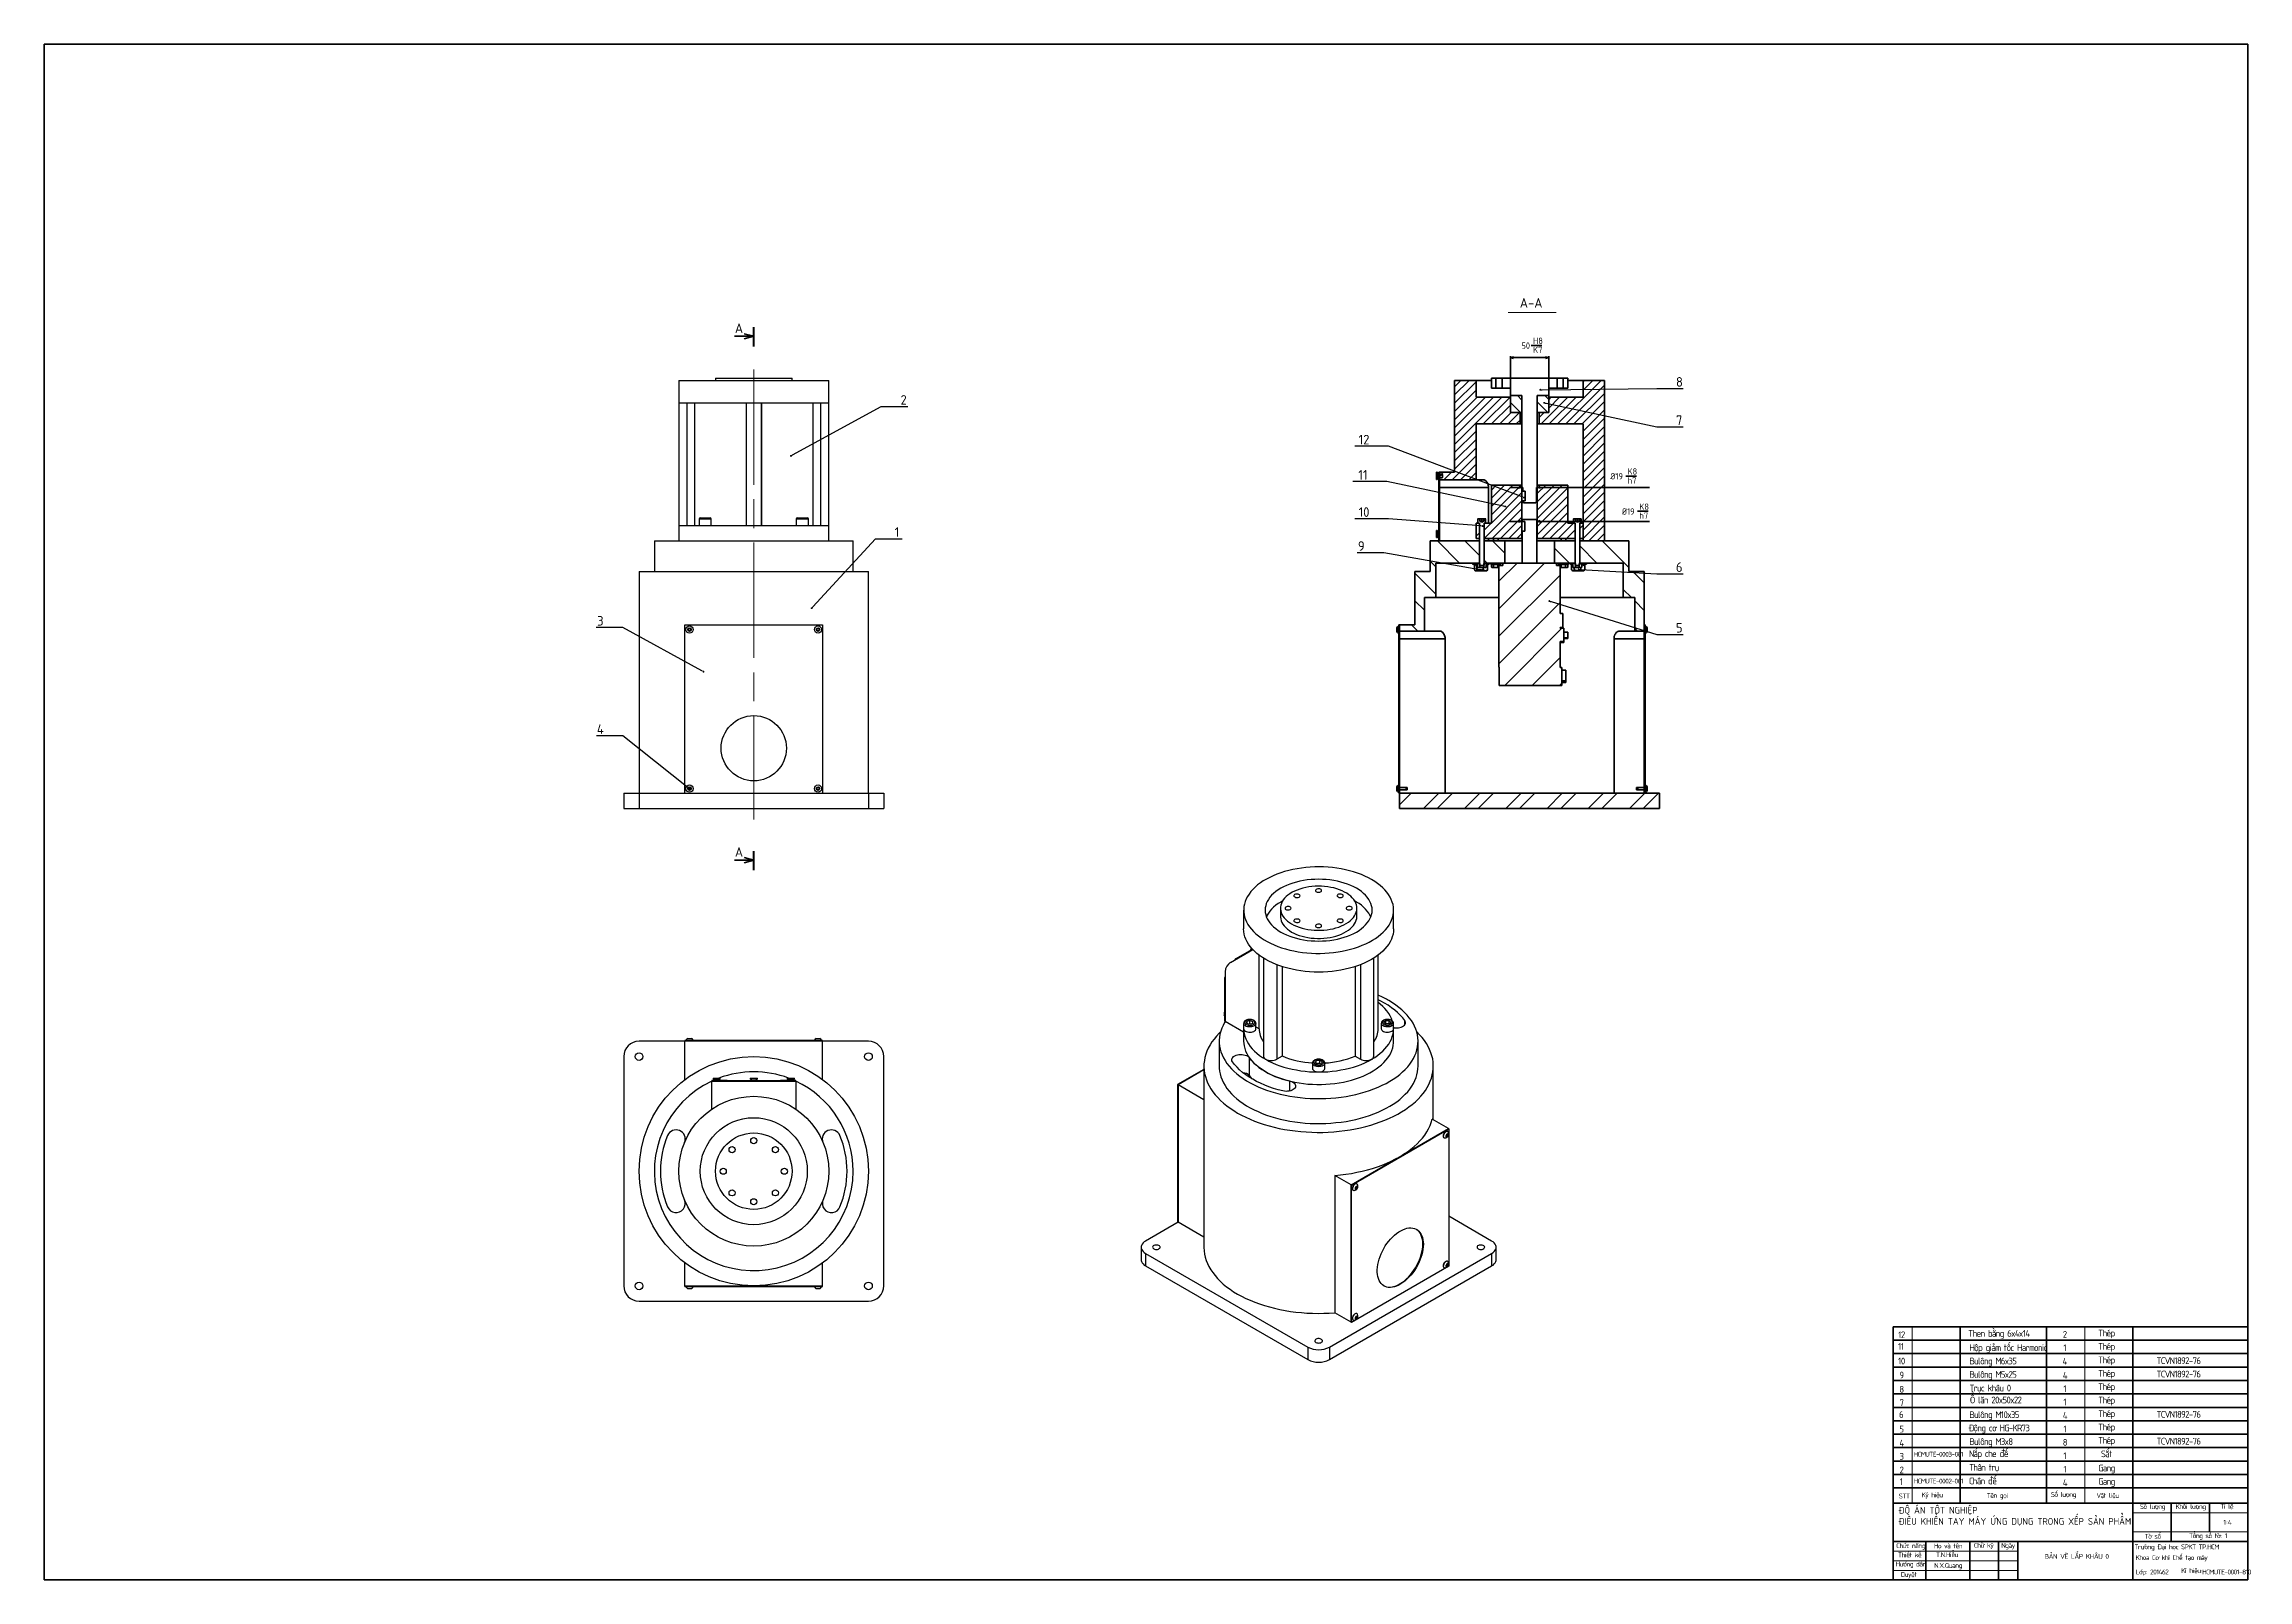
# Paper-space layout 'BAN VE A0' of a CAD drawing. Header units: millimetres. Extents: x -18 to 1131, y 14 to 815.
# The model-space entities are those that its viewports show. They can reach past a viewport. Long polylines and large blocks are cut down to what shows.
import ezdxf
from ezdxf import colors
from ezdxf.entities.mleader import LeaderData, LeaderLine
from ezdxf.math import Vec2, Vec3

# ---------------------------------------------------------------- set-up
doc = ezdxf.new("R2010")
doc.units = ezdxf.units.MM
doc.linetypes.add('ACAD_ISO08W100', pattern=[36, 24, -3, 6, -3])
doc.linetypes.add('AM_ISO08W050', pattern=[18, 12, -1.5, 3, -1.5])
doc.layers.get('0').update_dxf_attribs({"lineweight": 35})
for name, color, linetype, lineweight in [('AM_10', 7, 'AM_ISO08W050', 35), ('Nhap', 5, 'Continuous', 13), ('Nét mảnh', 130, 'Continuous', 13), ('NÉT MẶT CẮT', 10, 'Continuous', 70), ('Nét đậm', 7, 'Continuous', 35)]:
    doc.layers.add(name, color=color, linetype=linetype, lineweight=lineweight)
doc.styles.add('MtXpl_TCVN_7284', font='tcvn+7284-2003r.ttf')
doc.styles.get("Standard").update_dxf_attribs({"font": 'tcvn+7284-2003r.ttf', "height": 4.375})
pattern_1 = [(135, (5270.815, 1238.732), (-17.960512, -17.960512), [])]
pattern_2 = [(45, (19960.778, 4091.972), (-8.98026, 8.98026), [])]
pattern_3 = [(45, (5270.815, 1238.732), (-5.3881537, 5.3881537), [])]
pattern_4 = [(135, (5026.617, 1238.732), (-8.980256, -8.980256), [])]

psp = doc.layouts.new('BAN VE A0')

# ---------------------------------------------------------------- texts
at = {"layer": 'AM_10', "char_height": 5, "attachment_point": 5, "style": 'MtXpl_TCVN_7284'}
for s, insert in [('A-A', (757.5, 679.9)), ('A', (344.5, 666.7)), ('A', (344.5, 393.5))]:
    psp.add_mtext(s, dxfattribs=dict(at, insert=insert))
at = {"layer": 'Nét đậm', "color": 0, "attachment_point": 1}
for s, width, heights, insert, char_height in [('\\pxqc;{\\fTCVN 7284|b0|i0|c0|p34;\\T0.85;12}', 6.081, [0], (947.5, 143.5), 3.5), ('\\pxql;{\\T0.85;Then bằng 6x4x14}', 43.342, [0], (985.4, 144.2), 3.5), ('\\pxql;{\\T0.85;Hộp giảm tốc Harmonic}', 43.342, [0], (986, 136.8), 3.5), ('\\pxqc;{\\T0.85;2}', 6.081, [0], (1032.6, 143.7), 3.5), ('\\pxqc;{\\T0.85;Thép}', 20.988, [0], (1046.9, 144.4), 3.5), ('\\pxqc;{\\fTCVN 7284|b0|i0|c0|p34;\\T0.85;10}', 6.081, [0], (947.5, 129.8), 3.5), ('\\pxqc;{\\fTCVN 7284|b0|i0|c0|p34;\\T0.85;11}', 6.081, [0], (947.2, 137.4), 3.5), ('\\pxql;{\\T0.85;Bulông M6x35}', 43.342, [0], (986, 129.8), 3.5), ('\\pxqc;{\\T0.85;4}', 6.081, [0], (1032.6, 129.7), 3.5), ('\\pxqc;{\\fTCVN 7284|b0|i0|c0|p34;\\T0.85;1}', 6.081, [0], (1032.6, 136.7), 3.5), ('\\pxqc;{\\T0.85;Thép}', 20.988, [0], (1046.9, 137.4), 3.5), ('\\pxqc;{\\T0.85;Thép}', 20.988, [0], (1046.9, 130.4), 3.5), ('\\pxqc;{\\T0.85;TCVN1892-76}', 46.121, [0], (1071.9, 130), 3.5), ('\\pxqc;{\\fTCVN 7284|b0|i0|c0|p34;\\T0.85;9}', 6.081, [0], (947.5, 122.5), 3.5), ('\\pxqc;{\\fTCVN 7284|b0|i0|c0|p34;\\T0.85;8}', 6.081, [0], (947.5, 115.1), 3.5), ('\\pxql;{\\T0.85;Trục khâu 0 }', 43.342, [0], (986, 115.7), 3.5), ('\\pxql;{\\T0.85;Bulông M5x25}', 43.342, [0], (986, 122.8), 3.5), ('\\pxqc;{\\T0.85;4}', 6.081, [0], (1032.7, 122.3), 3.5), ('\\pxqc;{\\fTCVN 7284|b0|i0|c0|p34;\\T0.85;1}', 6.081, [0], (1032.7, 115.4), 3.5), ('\\pxqc;{\\T0.85;Thép}', 20.988, [0], (1046.9, 123.4), 3.5), ('\\pxqc;{\\T0.85;Thép}', 20.988, [0], (1046.9, 116.4), 3.5), ('\\pxqc;{\\T0.85;TCVN1892-76}', 46.121, [0], (1071.9, 123), 3.5), ('\\pxqc;{\\fTCVN 7284|b0|i0|c0|p34;\\T0.85;7}', 6.081, [0], (947.5, 108), 3.5), ('\\pxql;{\\T0.85;Ổ lăn 20x50x22}', 43.342, [0], (986.2, 109.5), 3.5), ('\\pxqc;{\\T0.85;1}', 6.081, [0], (1032.7, 108.4), 3.5), ('\\pxqc;{\\T0.85;Thép}', 20.988, [0], (1046.9, 109.4), 3.5), ('\\pxqc;{\\fTCVN 7284|b0|i0|c0|p34;\\T0.85;6}', 6.081, [0], (947.3, 101.9), 3.5), ('\\pxqc;{\\fTCVN 7284|b0|i0|c0|p34;\\T0.85;5}', 6.081, [0], (947.5, 94.3), 3.5), ('\\pxql;{\\T0.85;Động cơ HG-KR73}', 45.028, [0], (985.5, 94.9), 3.5), ('\\pxql;{\\T0.85;Bulông M10x35}', 43.342, [0], (986, 101.8), 3.5), ('\\pxqc;{\\T0.85;4}', 6.081, [0], (1032.7, 101.4), 3.5), ('\\pxqc;{\\fTCVN 7284|b0|i0|c0|p34;\\T0.85;1}', 6.081, [0], (1032.7, 94.4), 3.5), ('\\pxqc;{\\T0.85;Thép}', 20.988, [0], (1046.9, 102.4), 3.5), ('\\pxqc;{\\T0.85;Thép}', 20.988, [0], (1046.9, 95.4), 3.5), ('\\pxqc;{\\T0.85;TCVN1892-76}', 46.121, [0], (1071.9, 102), 3.5), ('\\pxqc;{\\fTCVN 7284|b0|i0|c0|p34;\\T0.85;4}', 6.081, [0], (947.5, 87), 3.5), ('{\\T0.85;HCMUTE-0003-001}', 6.081, [0], (956.9, 80.7), 2.5), ('\\pxql;{\\T0.85;Nắp che đế}', 43.342, [0], (985.7, 81.5), 3.5), ('\\pxql;{\\T0.85;Bulông M3x8}', 43.342, [0], (986, 87.8), 3.5), ('\\pxqc;{\\T0.85;8}', 6.081, [0], (1032.7, 87.4), 3.5), ('\\pxqc;{\\T0.85;Thép}', 20.988, [0], (1046.9, 88.4), 3.5), ('\\pxqc;{\\T0.85;Sắt}', 20.988, [0], (1046.9, 81.4), 3.5), ('\\pxqc;{\\T0.85;TCVN1892-76}', 46.121, [0], (1071.9, 88), 3.5), ('\\pxqc;{\\fTCVN 7284|b0|i0|c0|p34;\\T0.85;3}', 6.081, [0], (947.5, 80.1), 3.5), ('\\pxqc;{\\fTCVN 7284|b0|i0|c0|p34;\\T0.85;2}', 6.081, [0], (947.5, 73), 3.5), ('\\pxql;{\\T0.85;Thân trụ}', 43.342, [0], (985.8, 74.3), 3.5), ('\\pxqc;{\\T0.85;1}', 6.081, [0], (1032.7, 80.4), 3.5), ('\\pxqc;{\\T0.85;1}', 6.081, [0], (1032.7, 73.4), 3.5), ('\\pxqc;{\\T0.85;Gang}', 20.988, [0], (1046.9, 74), 3.5), ('{\\fTCVN 7284|b0|i0|c0|p34;\\T0.85;STT}', 6.081, [0], (949.1, 58.9), 2.5), ('\\pxqc;{\\fTCVN 7284|b0|i0|c0|p34;\\T0.85;1}', 6.081, [0], (947.3, 66.9), 3.5), ('{\\T0.85;HCMUTE-0002-001}', 6.081, [0], (956.9, 66.7), 2.5), ('{\\fTCVN 7284|b0|i0|c0|p34;\\T0.85;Ký hiệu}', 15.887, [0], (961, 59.5), 2.5), ('{\\T0.85;Chân đế}', 43.342, [0], (985.7, 67.3), 3.5), ('{\\fTCVN 7284|b0|i0|c0|p34;\\T0.85;Tên gọi}', 15.887, [0], (995, 59.2), 2.5), ('{\\fTCVN 7284|b0|i0|c0|p34;\\T0.85;Số lượng}', 15.887, [0], (1028.4, 59.7), 2.5), ('\\pxqc;{\\T0.85;4}', 6.081, [0], (1032.7, 66.4), 3.5), ('{\\fTCVN 7284|b0|i0|c0|p34;\\T0.85;Vật liệu}', 15.887, [0], (1052.2, 59.2), 2.5), ('\\pxqc;{\\T0.85;Gang}', 20.988, [0], (1046.9, 67), 3.5), ('\\pxsm1;ĐỒ ÁN TỐT NGHIỆP\\P\\ps*;ĐIỀU KHIỂN TAY MÁY ỨNG DỤNG TRONG XẾP SẢN PHẨM', 122.003, [27.4], (949.1, 52), 3.5), ('\\pxqc;{\\fTCVN 7284|b0|i0|c0|p34;\\T0.85;Số lượng}', 13.604, [0], (1074.6, 53.4), 2.5), ('\\pxqc;{\\fTCVN 7284|b0|i0|c0|p34;\\T0.85;Khối lượng}', 13.604, [0], (1094.5, 53.4), 2.5), ('\\pxqc;{\\fTCVN 7284|b0|i0|c0|p34;\\T0.85;Tỉ lệ}', 13.604, [0], (1113.3, 53.5), 2.5), ('\\pxqc;{\\fTCVN 7284|b0|i0|c0|p34;\\T0.85;Tờ số}', 13.604, [0], (1074.7, 37.9), 2.5), ('\\pxqc;{\\T0.85;Tổng số tờ: 1}', 34.338, [0], (1093.2, 38.2), 2.5), ('\\pxqc;1:4', 13.604, [0], (1113.8, 45.2), 2.5), ('{\\fTCVN 7284|b0|i0|c0|p34;\\T0.85;Hướng dẫn}', 15.887, [0], (947.5, 23.4), 2.5), ('{\\fTCVN 7284|b0|i0|c0|p34;\\T0.85;Chức năng}', 15.887, [0], (947.8, 33), 2.5), ('{\\fTCVN 7284|b0|i0|c0|p34;\\T0.85;Thiết kế}', 15.887, [0], (948.7, 28.2), 2.5), ('{\\fTCVN 7284|b0|i0|c0|p34;\\T0.85;Họ và tên}', 15.887, [0], (967.5, 32.9), 2.5), ('{\\T0.85;T.N.Hiểu}', 21.26, [0], (968.5, 28.3), 2.5), ('\\pxqc;{\\fTCVN 7284|b0|i0|c0|p34;\\T0.85;Chữ ký}', 13.604, [0], (986.6, 33.2), 2.5), ('\\pxqc;{\\fTCVN 7284|b0|i0|c0|p34;\\T0.85;Ngày}', 13.604, [0], (999.3, 33.1), 2.5), ('{\\T0.9;BẢN VẼ LẮP KHÂU 0}', 53.654, [10.3], (1025.2, 27.4), 2.5), ('\\pxql;{\\T0.85;Trường Đại học SPKT TP.HCM}', 59.564, [0], (1072, 32.4), 2.5), ('\\pxql;{\\T0.85;Khoa Cơ khí Chế tạo máy}', 61.882, [0], (1072.6, 26.8), 2.5), ('{\\fTCVN 7284|b0|i0|c0|p34;\\T0.85;Duyệt}', 15.887, [0], (950.2, 18), 2.5), ('{\\T0.85;N.X.Quang}', 24.751, [0], (967.6, 22.7), 2.5), ('\\pxql;{\\T0.85;Lớp: 201462}', 24.115, [0], (1072.7, 19.3), 2.5), ('\\pxql;{\\T0.85;Kí hiệu:}', 61.882, [0], (1096.4, 20), 2.5), ('{\\T0.85;HCMUTE-0001-810}', 6.081, [0], (1107.3, 19.3), 2.5)]:
    psp.add_mtext_dynamic_manual_height_columns(s, width=width, gutter_width=12.5, heights=heights, dxfattribs=dict(at, insert=insert, char_height=char_height))

msp = doc.modelspace()

# ---------------------------------------------------------------- texts
at = {"layer": 'Nét đậm', "char_height": 8.28, "attachment_point": 1, "style": 'MtXpl_TCVN_7284'}
for s, insert in [('50', (21227.1, 5624.1)), ('H8', (21242.3, 5630.4)), ('K7', (21242.4, 5618.6)), ('%%C19', (21343.1, 5453.2)), ('K8', (21365.9, 5459.5)), ('h7', (21366, 5447.7)), ('%%C19', (21358.4, 5407.1)), ('K8', (21381.3, 5413.4)), ('h7', (21381.4, 5401.6))]:
    msp.add_mtext_dynamic_manual_height_columns(s, width=16.562, gutter_width=10, heights=[0], dxfattribs=dict(at, insert=insert))

# ---------------------------------------------------------------- blocks, each defined once
blk = doc.blocks.new('_Dot')
at = {"color": 0, "linetype": 'ByBlock', "lineweight": -2}
blk.add_line((-0.5, 0), (-1, 0), dxfattribs=at)
at = {"color": 0, "linetype": 'ByBlock', "const_width": 0.5}
blk.add_lwpolyline([(-0.25, 0, 1), (0.25, 0, 1)], format="xyb", close=True, dxfattribs=at)
blk = doc.blocks.new('_Open30')
at = {"color": 0, "linetype": 'ByBlock', "lineweight": -2}
for p, q in [((-1, 0.27), (0, 0)), ((0, 0), (-1, -0.27)), ((0, 0), (-1, 0))]:
    blk.add_line(p, q, dxfattribs=at)

# ---------------------------------------------------------------- hatches: boundary and pattern name
at = {"layer": 'Nét mảnh', "linetype": 'Continuous'}
h = msp.add_hatch(dxfattribs=at)
h.set_pattern_fill('ANSI31', color=256, scale=2.4, style=0)
h.set_pattern_definition(pattern_3)
h.paths.add_polyline_path([(21167.7, 5574.5), (21139.7, 5574.5), (21139.7, 5544.5), (21139.7, 5454.5), (21119.9, 5454.5), (21119.9, 5444.5), (21167.7, 5444.5), (21167.7, 5517.5), (21225.2, 5517.5), (21225.2, 5532.5), (21212.7, 5532.5), (21212.7, 5552.5), (21167.7, 5552.5)], flags=0)
h = msp.add_hatch(dxfattribs=at)
h.set_pattern_fill('ANSI31', color=256, scale=2.4, style=0)
h.set_pattern_definition(pattern_3)
h.paths.add_polyline_path([(21335.7, 5364.5), (21335.7, 5384.5), (21335.7, 5544.5), (21335.7, 5574.5), (21307.7, 5574.5), (21307.7, 5552.5), (21262.7, 5552.5), (21262.7, 5532.5), (21250.2, 5532.5), (21250.2, 5517.5), (21307.7, 5517.5), (21307.7, 5364.5)], flags=0)
h = msp.add_hatch(dxfattribs=at)
h.set_pattern_fill('ANSI31', color=256, scale=4, angle=90, style=0)
h.set_pattern_definition(pattern_4)
h.paths.add_polyline_path([(21212.7, 5554.5), (21212.7, 5532.5), (21227.7, 5532.5), (21227.7, 5554.5)], flags=0)
h = msp.add_hatch(dxfattribs=at)
h.set_pattern_fill('ANSI31', color=256, scale=4, angle=90, style=0)
h.set_pattern_definition(pattern_4)
h.paths.add_polyline_path([(21262.7, 5532.5), (21262.7, 5554.5), (21247.7, 5554.5), (21247.7, 5532.5)], flags=0)
h = msp.add_hatch(dxfattribs=at)
h.set_pattern_fill('ANSI31', color=256, scale=2.4, style=0)
h.set_pattern_definition(pattern_3)
h.paths.add_polyline_path([(21187.7, 5437.5), (21187.7, 5387.5), (21178.2, 5387.5), (21178.2, 5367.5), (21227.7, 5367.5), (21227.7, 5437.5)], flags=0)
h = msp.add_hatch(dxfattribs=at)
h.set_pattern_fill('ANSI31', color=256, scale=2.4, style=0)
h.set_pattern_definition(pattern_3)
h.paths.add_polyline_path([(21287.7, 5387.5), (21287.7, 5437.5), (21247.7, 5437.5), (21247.7, 5367.5), (21297.2, 5367.5), (21297.2, 5387.5)], flags=0)
h = msp.add_hatch(dxfattribs=at)
h.set_pattern_fill('ANSI31', color=256, scale=8, angle=90, style=0)
h.set_pattern_definition(pattern_1)
h.paths.add_polyline_path([(21067.7, 5246.5), (21100.2, 5246.5), (21100.2, 5290.5), (21115.2, 5290.5), (21115.2, 5335.5), (21172.2, 5335.5), (21172.2, 5364.5), (21107.7, 5364.5), (21107.7, 5324.5), (21087.7, 5324.5), (21087.7, 5254.5), (21067.7, 5254.5)], flags=0)
h = msp.add_hatch(dxfattribs=at)
h.set_pattern_fill('ANSI31', color=256, scale=8, angle=90, style=0)
h.set_pattern_definition(pattern_1)
h.paths.add_polyline_path([(21205.2, 5335.5), (21205.2, 5364.5), (21178.2, 5364.5), (21178.2, 5335.5)], flags=0)
h = msp.add_hatch(dxfattribs=at)
h.set_pattern_fill('ANSI31', color=256, scale=8, angle=90, style=0)
h.set_pattern_definition(pattern_1)
h.paths.add_polyline_path([(21270.2, 5364.5), (21270.2, 5335.5), (21297.2, 5335.5), (21297.2, 5364.5)], flags=0)
h = msp.add_hatch(dxfattribs=at)
h.set_pattern_fill('ANSI31', color=256, scale=8, angle=90, style=0)
h.set_pattern_definition(pattern_1)
h.paths.add_polyline_path([(21360.2, 5290.5), (21375.2, 5290.5), (21375.2, 5246.5), (21387.7, 5246.5), (21387.7, 5254.5), (21387.7, 5324.5), (21367.7, 5324.5), (21367.7, 5364.5), (21303.2, 5364.5), (21303.2, 5335.5), (21360.2, 5335.5)], flags=0)
h = msp.add_hatch(dxfattribs=at)
h.set_pattern_fill('ANSI32', color=256, scale=4, style=0)
h.set_pattern_definition([(45, (19960.78, 4091.97), (-26.9408, 26.9408), []), (45, (19978.74, 4091.97), (-26.9408, 26.9408), [])])
h.paths.add_polyline_path([(21067.7, 5034.5), (21067.7, 5014.5), (21407.7, 5014.5), (21407.7, 5034.5)], flags=0)
at = {"layer": 'Nét đậm', "linetype": 'Continuous'}
h = msp.add_hatch(dxfattribs=at)
h.set_pattern_fill('ANSI31', scale=4, style=0)
h.set_pattern_definition(pattern_2)
edge = h.paths.add_edge_path(flags=0)
edge.add_line((21123.5, 5447), (21123.9, 5447.4))
edge.add_line((21123.9, 5447.4), (21123.9, 5451.5))
edge.add_line((21123.9, 5451.5), (21123.5, 5452))
edge.add_line((21123.5, 5452), (21119.1, 5452))
edge.add_arc((21119.1, 5452.2), 0.2, 225, 270, ccw=False)
edge.add_line((21119, 5452), (21116.8, 5454.2))
edge.add_line((21116.8, 5454.2), (21115.9, 5454.2))
edge.add_line((21115.9, 5454.2), (21115.9, 5451))
edge.add_line((21115.9, 5451), (21117.8, 5451))
edge.add_line((21117.8, 5451), (21117.8, 5451))
edge.add_line((21117.8, 5451), (21118.7, 5449.5))
edge.add_line((21118.7, 5449.5), (21117.8, 5448))
edge.add_line((21117.8, 5448), (21117.8, 5448))
edge.add_line((21117.8, 5448), (21115.9, 5448))
edge.add_line((21115.9, 5448), (21115.9, 5444.8))
edge.add_line((21115.9, 5444.8), (21116.8, 5444.8))
edge.add_line((21116.8, 5444.8), (21119, 5446.9))
edge.add_arc((21119.1, 5446.8), 0.2, 90, 135, ccw=False)
edge.add_line((21119.1, 5447), (21123.5, 5447))
h = msp.add_hatch(dxfattribs=at)
h.set_pattern_fill('ANSI31', scale=4, style=0)
h.set_pattern_definition(pattern_2)
h.paths.add_polyline_path([(21119.9, 5447), (21118.9, 5447), (21118.9, 5364.5), (21119.9, 5364.5)], flags=0)
h = msp.add_hatch(dxfattribs=at)
h.set_pattern_fill('ANSI31', color=256, scale=4, style=0)
h.set_pattern_definition(pattern_2)
h.paths.add_polyline_path([(21167.7, 5387.5), (21167.7, 5367.5), (21172.2, 5367.5), (21172.2, 5387.5)], flags=0)
h = msp.add_hatch(dxfattribs=at)
h.set_pattern_fill('ANSI31', scale=4, style=0)
h.set_pattern_definition(pattern_2)
h.paths.add_polyline_path([(21307.7, 5367.5), (21307.7, 5387.5), (21303.2, 5387.5), (21303.2, 5367.5)], flags=0)
h = msp.add_hatch(dxfattribs=at)
h.set_pattern_fill('ANSI31', scale=4, style=0)
h.set_pattern_definition(pattern_2)
edge = h.paths.add_edge_path(flags=0)
edge.add_spline(control_points=[(21181, 5333.8), (21181, 5333.8), (21181, 5333.8), (21181, 5333.9), (21181, 5333.9), (21181, 5334), (21181.1, 5334), (21181.1, 5334), (21181.1, 5334.1), (21181.2, 5334.1), (21181.2, 5334.1), (21181.2, 5334.1), (21181.3, 5334.1), (21181.3, 5334.1), (21181.3, 5334.1), (21181.3, 5334.1)], knot_values=[0, 0, 0, 0, 0.000119, 0.000119, 0.000119, 0.000237, 0.000237, 0.000237, 0.000369, 0.000369, 0.000369, 0.000499, 0.000499, 0.000499, 0.000503, 0.000503, 0.000503, 0.000503], weights=[1, 1, 1, 1, 1, 1, 1, 1, 1, 1, 1, 1, 1, 1, 1, 1], degree=3, periodic=0)
edge.add_line((21181.3, 5334.1), (21181.9, 5334.4))
edge.add_arc((21181.7, 5334.9), 0.567, 290, 450)
edge.add_line((21181.7, 5335.5), (21178.2, 5335.5))
edge.add_line((21178.2, 5335.5), (21178.2, 5335.5))
edge.add_line((21178.2, 5335.5), (21177.7, 5335.1))
edge.add_line((21177.7, 5335.1), (21177.7, 5329.8))
edge.add_line((21177.7, 5329.8), (21178.2, 5329.5))
edge.add_line((21178.2, 5329.5), (21180.2, 5329.5))
edge.add_line((21180.2, 5329.5), (21181, 5330.1))
edge.add_line((21181, 5330.1), (21181, 5333.8))
h = msp.add_hatch(dxfattribs=at)
h.set_pattern_fill('ANSI31', scale=4, style=0)
h.set_pattern_definition(pattern_2)
edge = h.paths.add_edge_path(flags=0)
edge.add_spline(control_points=[(21294.1, 5334.1), (21294.1, 5334.1), (21294.1, 5334.1), (21294.1, 5334.1), (21294.2, 5334.1), (21294.2, 5334.1), (21294.3, 5334.1), (21294.3, 5334.1), (21294.3, 5334), (21294.4, 5334), (21294.4, 5334), (21294.4, 5333.9), (21294.4, 5333.9), (21294.4, 5333.8), (21294.4, 5333.8), (21294.4, 5333.8)], knot_values=[-0.000004, -0.000004, -0.000004, -0.000004, 0, 0, 0, 0.000131, 0.000131, 0.000131, 0.000263, 0.000263, 0.000263, 0.000381, 0.000381, 0.000381, 0.000501, 0.000501, 0.000501, 0.000501], weights=[1, 1, 1, 1, 1, 1, 1, 1, 1, 1, 1, 1, 1, 1, 1, 1], degree=3, periodic=0)
edge.add_line((21294.4, 5333.8), (21294.4, 5330.1))
edge.add_line((21294.4, 5330.1), (21295.2, 5329.5))
edge.add_line((21295.2, 5329.5), (21297.2, 5329.5))
edge.add_line((21297.2, 5329.5), (21297.7, 5329.8))
edge.add_line((21297.7, 5329.8), (21297.7, 5335.1))
edge.add_line((21297.7, 5335.1), (21297.2, 5335.5))
edge.add_line((21297.2, 5335.5), (21297.2, 5335.5))
edge.add_line((21297.2, 5335.5), (21293.7, 5335.5))
edge.add_arc((21293.7, 5334.9), 0.567, 90, 250)
edge.add_line((21293.5, 5334.4), (21294.1, 5334.1))
h = msp.add_hatch(dxfattribs=at)
h.set_pattern_fill('ANSI31', scale=4, style=0)
h.set_pattern_definition(pattern_2)
h.paths.add_polyline_path([(21067.7, 5135.9), (21067.7, 5254.5), (21066.7, 5254.5), (21066.7, 5135.9)], flags=0)
h = msp.add_hatch(dxfattribs=at)
h.set_pattern_fill('ANSI31', scale=4, style=0)
h.set_pattern_definition(pattern_2)
h.paths.add_polyline_path([(21388.7, 5135.9), (21388.7, 5254.5), (21387.7, 5254.5), (21387.7, 5135.9)], flags=0)
h = msp.add_hatch(dxfattribs=at)
h.set_pattern_fill('ANSI31', scale=4, style=0)
h.set_pattern_definition(pattern_2)
h.paths.add_polyline_path([(21066.7, 5050.6), (21066.7, 5034.5), (21067.7, 5034.5), (21067.7, 5050.6)], flags=0)
h = msp.add_hatch(dxfattribs=at)
h.set_pattern_fill('ANSI31', scale=4, style=0)
h.set_pattern_definition(pattern_2)
h.paths.add_polyline_path([(21387.7, 5050.6), (21387.7, 5034.5), (21388.7, 5034.5), (21388.7, 5050.6)], flags=0)

# ---------------------------------------------------------------- linework, layer by layer
at = {"layer": 'Nét mảnh', "linetype": 'ACAD_ISO08W100'}
msp.add_line((20223.2, 5588.8), (20223.2, 5000), dxfattribs=at)
at = {"layer": 'Nét mảnh', "linetype": 'Continuous'}
for p, q in [((21197.7, 5311.7), (21221.5, 5335.5)), ((21197.7, 5275.8), (21257.4, 5335.5)), ((21197.7, 5239.8), (21277.7, 5319.8)), ((21197.7, 5203.9), (21277.7, 5283.9)), ((21205.2, 5175.5), (21279.9, 5250.2)), ((21241.1, 5175.5), (21277.7, 5212.1))]:
    msp.add_line(p, q, dxfattribs=at)
at = {"layer": 'Nét đậm'}
for p, q in [((21253.7, 5620.2), (21239.8, 5620.2)), ((21212.7, 5553.5), (21212.7, 5606.3)), ((21216.7, 5604.3), (21258.7, 5604.3)), ((21262.7, 5553.5), (21262.7, 5606.3)), ((21227.7, 5435.5), (21227.7, 5451.6)), ((21247.7, 5435.5), (21247.7, 5451.6)), ((21377.4, 5449.3), (21363.5, 5449.3)), ((21223.7, 5434.5), (21211.7, 5434.5)), ((21231.9, 5429.7), (21227.7, 5429.7)), ((21231.9, 5416.9), (21231.9, 5429.7)), ((21251.7, 5434.5), (21394.7, 5434.5)), ((21223.7, 5390), (21211.7, 5390)), ((21227.7, 5416.9), (21231.9, 5416.9)), ((21231.4, 5390.1), (21227.7, 5390.1)), ((21231.4, 5377.3), (21231.4, 5390.1)), ((21251.7, 5390), (21394.7, 5390)), ((21392.7, 5403.2), (21378.8, 5403.2)), ((21227.7, 5377.3), (21231.4, 5377.3)), ((21228.2, 5377.3), (21228.2, 5335.5)), ((21228.2, 5335.5), (21247.2, 5335.5))]:
    msp.add_line(p, q, dxfattribs=at)
at = {"layer": 'Nét đậm', "color": 7, "linetype": 'Continuous', "lineweight": 25}
for p, q in [((20125.2, 5574.5), (20125.2, 5544.5)), ((20125.2, 5574.5), (20321.2, 5574.5)), ((20173.2, 5577.5), (20173.2, 5574.5)), ((20173.2, 5577.5), (20273.2, 5577.5)), ((20273.2, 5574.5), (20273.2, 5577.5)), ((20321.2, 5544.5), (20321.2, 5574.5)), ((20125.2, 5544.5), (20125.2, 5384.5)), ((20223.2, 5544.5), (20125.2, 5544.5)), ((20135.8, 5544.5), (20135.8, 5384.5)), ((20135.8, 5544.5), (20135.8, 5384.5)), ((20145.8, 5544.5), (20145.8, 5384.5)), ((20213.2, 5544.5), (20213.2, 5384.5)), ((20213.2, 5544.5), (20213.2, 5384.5)), ((20321.2, 5544.5), (20223.2, 5544.5)), ((20233.2, 5384.5), (20233.2, 5544.5)), ((20233.2, 5544.5), (20233.2, 5384.5)), ((20300.6, 5544.5), (20300.6, 5384.5)), ((20310.6, 5544.5), (20310.6, 5384.5)), ((20310.6, 5544.5), (20310.6, 5384.5)), ((20321.2, 5384.5), (20321.2, 5544.5)), ((20151.6, 5393), (20151.6, 5384.5)), ((20153.1, 5394.5), (20166.1, 5394.5)), ((20166.1, 5394.5), (20166.1, 5394.5)), ((20167.6, 5384.5), (20167.6, 5393)), ((20278.8, 5393), (20278.8, 5384.5)), ((20280.3, 5394.5), (20288.4, 5394.5)), ((20288.4, 5394.5), (20293.3, 5394.5)), ((20294.8, 5384.5), (20294.8, 5393)), ((20093.2, 5364.5), (20093.2, 5324.5)), ((20093.2, 5364.5), (20353.2, 5364.5)), ((20125.2, 5384.5), (20125.2, 5364.5)), ((20125.2, 5384.5), (20223.2, 5384.5)), ((20223.2, 5384.5), (20321.2, 5384.5)), ((20321.2, 5364.5), (20321.2, 5384.5)), ((20353.2, 5324.5), (20353.2, 5364.5)), ((20073.2, 5324.5), (20073.2, 5034.5)), ((20073.2, 5324.5), (20373.2, 5324.5)), ((20373.2, 5034.5), (20373.2, 5324.5)), ((20133.2, 5034.5), (20133.2, 5254.5)), ((20133.2, 5254.5), (20313.2, 5254.5)), ((20137.6, 5247.8), (20137.8, 5249.5)), ((20139, 5246.8), (20137.6, 5247.8)), ((20137.8, 5249.5), (20139.4, 5250.2)), ((20140.6, 5247.4), (20139, 5246.8)), ((20139.4, 5250.2), (20140.8, 5249.1)), ((20140.8, 5249.1), (20140.6, 5247.4)), ((20305.6, 5247.8), (20305.8, 5249.5)), ((20307, 5246.8), (20305.6, 5247.8)), ((20305.8, 5249.5), (20307.4, 5250.2)), ((20308.6, 5247.5), (20307, 5246.8)), ((20307.4, 5250.2), (20308.8, 5249.2)), ((20308.8, 5249.2), (20308.6, 5247.5)), ((20313.2, 5254.5), (20313.2, 5034.5)), ((20053.2, 5034.5), (20053.2, 5014.5)), ((20053.2, 5034.5), (20073.2, 5034.5)), ((20073.2, 5034.5), (20073.2, 5014.5)), ((20073.2, 5034.5), (20373.2, 5034.5)), ((20137.5, 5040.7), (20138.5, 5042.1)), ((20138.1, 5039.1), (20137.5, 5040.7)), ((20139.9, 5038.9), (20138.1, 5039.1)), ((20138.5, 5042.1), (20140.2, 5041.9)), ((20140.9, 5040.3), (20139.9, 5038.9)), ((20140.2, 5041.9), (20140.9, 5040.3)), ((20305.6, 5039.8), (20305.8, 5041.5)), ((20307, 5038.8), (20305.6, 5039.8)), ((20305.8, 5041.5), (20307.4, 5042.2)), ((20308.6, 5039.5), (20307, 5038.8)), ((20307.4, 5042.2), (20308.8, 5041.2)), ((20308.8, 5041.2), (20308.6, 5039.5)), ((20373.2, 5034.5), (20373.2, 5014.5)), ((20373.2, 5034.5), (20393.2, 5034.5)), ((20393.2, 5034.5), (20393.2, 5014.5)), ((20053.2, 5014.5), (20073.2, 5014.5)), ((20073.2, 5014.5), (20373.2, 5014.5)), ((20373.2, 5014.5), (20393.2, 5014.5)), ((20863.8, 4881.5), (20863.8, 4857)), ((20911.8, 4884), (20911.8, 4873.3)), ((21011.3, 4892.1), (21009.1, 4893.3)), ((21011.8, 4873.3), (21011.8, 4884)), ((21059.8, 4857), (21059.8, 4881.5)), ((20846.7, 4813.2), (20875.8, 4830)), ((20853.1, 4817.7), (20852.4, 4816.5)), ((20853.1, 4817.7), (20875.3, 4830.5)), ((20853.8, 4817.3), (20853.1, 4817.7)), ((20853.8, 4817.3), (20875.8, 4830)), ((20883.8, 4822.8), (20883.8, 4726.4)), ((20889.6, 4818.8), (20889.6, 4690.4)), ((21034.1, 4690.4), (21034.1, 4818.8)), ((21039.8, 4726.4), (21039.8, 4822.8)), ((20839.7, 4794.5), (20839, 4793.2)), ((20839, 4793.2), (20839.7, 4792.8)), ((20839, 4736.1), (20839, 4793.2)), ((20839.7, 4801), (20839.7, 4735.7)), ((20839.7, 4735.7), (20839.7, 4792.8)), ((20907.1, 4810.1), (20907.1, 4686.6)), ((20907.1, 4810.1), (20907.1, 4686.6)), ((20914.2, 4807.6), (20914.2, 4690.7)), ((21009.5, 4807.6), (21009.5, 4690.7)), ((21016.6, 4810.1), (21016.6, 4686.6)), ((21016.6, 4810.1), (21016.6, 4686.6)), ((20839.7, 4735.7), (20839, 4736.1)), ((20863.8, 4721.7), (20839.7, 4735.7)), ((20863.8, 4733.3), (20863.8, 4726.4)), ((20865.6, 4737), (20865.4, 4736.6)), ((20865.6, 4737), (20865.9, 4736.8)), ((20871.9, 4737.2), (20867.8, 4735.9)), ((20867.8, 4735.9), (20867.8, 4733.2)), ((20867.8, 4733.2), (20867.8, 4735.9)), ((20871.8, 4731.8), (20867.8, 4733.2)), ((20871.9, 4733.2), (20869.9, 4732.5)), ((20869.9, 4732.5), (20869.9, 4732.5)), ((20875.9, 4733.1), (20871.8, 4731.8)), ((20871.9, 4737.2), (20875.9, 4735.8)), ((20871.9, 4733.2), (20871.9, 4737.2)), ((20871.9, 4733.2), (20873.8, 4732.5)), ((20875.9, 4733.1), (20875.9, 4735.8)), ((20879.8, 4726.4), (20879.8, 4733.3)), ((20879.8, 4728.8), (20883.8, 4726.5)), ((21043.8, 4733.3), (21043.8, 4726.4)), ((21049.6, 4736.9), (21047.2, 4734.6)), ((21049.5, 4732.2), (21047.2, 4734.6)), ((21049.6, 4732.8), (21049.2, 4732.5)), ((21054.1, 4732.2), (21049.5, 4732.2)), ((21054.2, 4736.9), (21049.6, 4736.9)), ((21049.6, 4732.8), (21049.6, 4736.9)), ((21051.9, 4732.8), (21049.6, 4732.8)), ((21054.2, 4732.8), (21051.9, 4732.8)), ((21054.1, 4732.2), (21056.5, 4734.5)), ((21054.2, 4736.9), (21056.5, 4734.5)), ((21054.2, 4732.8), (21054.2, 4736.9)), ((21054.2, 4732.8), (21054.5, 4732.5)), ((21059.8, 4726.4), (21059.8, 4733.3)), ((21060.8, 4727.6), (21059.8, 4728.4)), ((20133.2, 4710), (20073.2, 4710)), ((20313.2, 4711), (20133.2, 4711)), ((20133.2, 4711), (20133.2, 4710)), ((20313.2, 4710), (20133.2, 4710)), ((20133.2, 4660), (20133.2, 4710)), ((20134.4, 4711.3), (20134.4, 4711)), ((20134.4, 4711.3), (20140.7, 4711.3)), ((20136.8, 4713.7), (20139.9, 4713.7)), ((20139.9, 4713.7), (20141.6, 4713.7)), ((20140.7, 4711.3), (20143.9, 4711.3)), ((20143.9, 4711), (20143.9, 4711.3)), ((20302.4, 4711.3), (20302.4, 4711)), ((20302.4, 4711.3), (20302.4, 4711)), ((20302.4, 4711.3), (20303.2, 4711.3)), ((20303.2, 4711.3), (20311.9, 4711.3)), ((20304.8, 4713.7), (20305.2, 4713.7)), ((20305.2, 4713.7), (20309.6, 4713.7)), ((20311.9, 4711), (20311.9, 4711.3)), ((20311.9, 4711), (20311.9, 4711.3)), ((20313.2, 4711), (20313.2, 4710)), ((20313.2, 4660), (20313.2, 4710)), ((20373.2, 4710), (20313.2, 4710)), ((20831.8, 4710), (20831.8, 4677.4)), ((20863.8, 4726.4), (20863.8, 4710)), ((21059.8, 4710), (21059.8, 4726.4)), ((21091.8, 4677.4), (21091.8, 4710)), ((20053.2, 4690), (20053.2, 4390)), ((20393.2, 4390), (20393.2, 4690)), ((20811.8, 4673.2), (20777.3, 4653.3)), ((20811.8, 4672.4), (20778, 4652.9)), ((20811.8, 4677.4), (20811.8, 4440.6)), ((20871.3, 4664.7), (20871.3, 4688.4)), ((20914.2, 4690.7), (20907.1, 4686.6)), ((20953.8, 4681.4), (20953.8, 4674.4)), ((20958.7, 4684.6), (20957.3, 4682)), ((20957.3, 4682), (20960.5, 4680)), ((20958.7, 4684.6), (20963.2, 4685.2)), ((20958.7, 4681.1), (20958.7, 4684.6)), ((20959.5, 4680.6), (20960.9, 4680.8)), ((20965, 4680.6), (20960.5, 4680)), ((20960.9, 4680.8), (20963.2, 4681.1)), ((20966.4, 4683.2), (20963.2, 4685.2)), ((20963.2, 4681.1), (20963.2, 4685.2)), ((20964.2, 4680.5), (20963.2, 4681.1)), ((20966.4, 4683.2), (20965, 4680.6)), ((20969.8, 4674.4), (20969.8, 4681.4)), ((21009.5, 4690.7), (21016.6, 4686.6)), ((21111.8, 4607.1), (21111.8, 4677.4)), ((20168.2, 4658.8), (20168.2, 4657.8)), ((20188.2, 4658.8), (20168.2, 4658.8)), ((20168.2, 4621.1), (20168.2, 4657.8)), ((20168.2, 4657.8), (20178.2, 4657.8)), ((20170, 4661.7), (20170, 4660.9)), ((20170, 4661.7), (20179.4, 4661.7)), ((20170, 4660.9), (20172.1, 4658.8)), ((20170, 4660.9), (20179.4, 4660.9)), ((20171.6, 4659.3), (20170.4, 4658.8)), ((20177.3, 4658.8), (20179.4, 4660.9)), ((20178.2, 4657.8), (20268.2, 4657.8)), ((20179.4, 4660.9), (20179.4, 4661.7)), ((20188.2, 4657.8), (20188.2, 4658.8)), ((20188.2, 4658.8), (20258.2, 4658.8)), ((20188.2, 4657.8), (20258.2, 4657.8)), ((20218.5, 4661.7), (20218.5, 4660.9)), ((20218.5, 4661.7), (20218.9, 4661.7)), ((20218.5, 4660.9), (20220.6, 4658.8)), ((20218.5, 4660.9), (20218.9, 4660.9)), ((20218.9, 4661.7), (20227.9, 4661.7)), ((20218.9, 4660.9), (20227.9, 4660.9)), ((20225.8, 4658.8), (20227.9, 4660.9)), ((20227.9, 4660.9), (20227.9, 4661.7)), ((20258.2, 4658.8), (20258.2, 4657.8)), ((20278.2, 4658.8), (20258.2, 4658.8)), ((20267, 4661.7), (20267, 4660.9)), ((20267, 4661.7), (20276.4, 4661.7)), ((20267, 4660.9), (20269.1, 4658.8)), ((20267, 4660.9), (20276.4, 4660.9)), ((20268.2, 4657.8), (20278.2, 4657.8)), ((20274.3, 4658.8), (20276.4, 4660.9)), ((20276, 4658.8), (20274.8, 4659.3)), ((20276.4, 4660.9), (20276.4, 4661.7)), ((20278.2, 4657.8), (20278.2, 4658.8)), ((20278.2, 4657.8), (20278.2, 4621.1)), ((20777.3, 4653.3), (20778, 4652.9)), ((20777.3, 4653.3), (20777.3, 4473.6)), ((20778, 4652.9), (20778, 4473.2)), ((20811.8, 4633.3), (20778, 4652.9)), ((21004.3, 4522.2), (21131.6, 4595.7)), ((21005, 4521.8), (21132.3, 4595.3)), ((21067.9, 4559), (21131.6, 4595.7)), ((21131.6, 4595.7), (21110.3, 4608)), ((21125.6, 4583.9), (21125.9, 4583.7)), ((21128.9, 4585.6), (21129, 4587.1)), ((21129.3, 4586.6), (21128.9, 4586.2)), ((21128.9, 4585.9), (21129.9, 4585.4)), ((21129.9, 4585.4), (21128.9, 4585.6)), ((21129, 4587.1), (21130.1, 4588.3)), ((21129.9, 4587.2), (21129.3, 4586.6)), ((21129.9, 4588.2), (21129.9, 4588)), ((21129.9, 4588), (21129.9, 4587.2)), ((21129.9, 4587.2), (21131, 4586.6)), ((21131, 4586.6), (21129.9, 4585.4)), ((21130.1, 4588.3), (21131.1, 4588.1)), ((21130.7, 4591.9), (21130.4, 4592.1)), ((21131.1, 4588.1), (21131, 4586.6)), ((21132.3, 4595.3), (21131.6, 4595.7)), ((21132.3, 4595.3), (21132.3, 4415.7)), ((21004.3, 4522.2), (21067.9, 4559)), ((20983.1, 4534.5), (20983.1, 4354.9)), ((21004.3, 4522.2), (20983.1, 4534.5)), ((21004.3, 4342.6), (21004.3, 4522.2)), ((21005, 4521.8), (21004.3, 4522.2)), ((21005, 4342.2), (21005, 4521.8)), ((21006.8, 4515.3), (21007.1, 4515.1)), ((21010, 4517.1), (21010.2, 4518.6)), ((21011, 4516.8), (21010, 4517.1)), ((21010.5, 4518), (21010.1, 4517.6)), ((21010.1, 4517.3), (21011, 4516.8)), ((21010.2, 4518.6), (21011.3, 4519.8)), ((21011, 4518.6), (21010.5, 4518)), ((21011.1, 4519.4), (21011, 4518.6)), ((21011, 4518.6), (21012.1, 4518)), ((21012.1, 4518), (21011, 4516.8)), ((21011.1, 4519.6), (21011.1, 4519.4)), ((21011.3, 4519.8), (21012.3, 4519.5)), ((21011.9, 4523.3), (21011.6, 4523.5)), ((21012.3, 4519.5), (21012.1, 4518)), ((20778, 4473.2), (20735.6, 4448.7)), ((20777.3, 4473.6), (20778, 4473.2)), ((20811.8, 4453.7), (20778, 4473.2)), ((21188.1, 4448.7), (21132.3, 4481)), ((20729.7, 4440.6), (20729.7, 4424.2)), ((21097.9, 4440.5), (21097.9, 4448.8)), ((21098.1, 4444.8), (21098.8, 4444.4)), ((21194, 4424.2), (21194, 4440.6)), ((20133.2, 4390), (20133.2, 4420)), ((20313.2, 4390), (20313.2, 4420)), ((20735.6, 4432.4), (20947.7, 4310)), ((20735.6, 4432.4), (20735.6, 4416.1)), ((20735.6, 4416.1), (20947.7, 4293.6)), ((20976, 4310), (21188.1, 4432.4)), ((20976, 4293.6), (21188.1, 4416.1)), ((21132.3, 4415.7), (21005, 4342.2)), ((21125.6, 4414), (21125.9, 4413.9)), ((21128.9, 4415.8), (21129, 4417.2)), ((21129.3, 4416.8), (21128.9, 4416.3)), ((21128.9, 4416.1), (21129.9, 4415.5)), ((21129.9, 4415.5), (21128.9, 4415.8)), ((21129, 4417.2), (21130.1, 4418.5)), ((21129.9, 4417.4), (21129.3, 4416.8)), ((21129.9, 4418.3), (21129.9, 4418.1)), ((21129.9, 4418.1), (21129.9, 4417.4)), ((21129.9, 4417.4), (21131, 4416.8)), ((21131, 4416.8), (21129.9, 4415.5)), ((21130.1, 4418.5), (21131.1, 4418.2)), ((21130.7, 4422.1), (21130.4, 4422.2)), ((21131.1, 4418.2), (21131, 4416.8)), ((21188.1, 4432.4), (21188.1, 4416.1)), ((20133.2, 4389), (20133.2, 4390)), ((20133.2, 4390), (20313.2, 4390)), ((20133.2, 4390), (20223.2, 4390)), ((20133.2, 4389), (20313.2, 4389)), ((20134.4, 4389), (20134.4, 4388.6)), ((20137.4, 4388.6), (20134.4, 4388.6)), ((20138.3, 4386.2), (20136.8, 4386.2)), ((20143.9, 4388.6), (20137.4, 4388.6)), ((20141.6, 4386.2), (20138.3, 4386.2)), ((20143.9, 4388.6), (20143.9, 4389)), ((20223.2, 4390), (20313.2, 4390)), ((20302.4, 4389), (20302.4, 4388.6)), ((20309.9, 4388.6), (20302.4, 4388.6)), ((20308.6, 4386.2), (20304.8, 4386.2)), ((20309.6, 4386.2), (20308.6, 4386.2)), ((20311.9, 4388.6), (20309.9, 4388.6)), ((20311.9, 4388.6), (20311.9, 4389)), ((20313.2, 4389), (20313.2, 4390)), ((20073.2, 4370), (20373.2, 4370)), ((21004.3, 4342.6), (20983.1, 4354.9)), ((21011.9, 4353.5), (21011.6, 4353.7)), ((21005, 4342.2), (21004.3, 4342.6)), ((21006.8, 4345.4), (21007.1, 4345.3)), ((21010, 4347.9), (21010.7, 4349.5)), ((21010.5, 4348), (21010, 4347.8)), ((21010.4, 4346.9), (21010, 4347.9)), ((21011.6, 4347.4), (21010.4, 4346.9)), ((21010.9, 4348.8), (21010.5, 4348)), ((21010.5, 4348), (21011.6, 4347.4)), ((21010.7, 4349.5), (21011.9, 4350)), ((21011.3, 4349.6), (21010.9, 4348.8)), ((21011.2, 4349.7), (21011.3, 4349.6)), ((21011.3, 4349.6), (21012.4, 4348.9)), ((21012.4, 4348.9), (21011.6, 4347.4)), ((21011.9, 4350), (21012.4, 4348.9)), ((20947.7, 4310), (20947.7, 4293.6)), ((20976, 4310), (20976, 4293.6))]:
    msp.add_line(p, q, dxfattribs=at)
at = {"layer": 'Nét đậm', "color": 7, "linetype": 'Continuous'}
for p, q in [((21139.7, 5574.5), (21139.7, 5544.5)), ((21167.7, 5574.5), (21139.7, 5574.5)), ((21167.7, 5574.5), (21167.7, 5552.5)), ((21187.7, 5574.5), (21167.7, 5574.5)), ((21187.7, 5577.5), (21187.7, 5564.5)), ((21193.7, 5577.5), (21187.7, 5577.5)), ((21187.7, 5564.5), (21193.7, 5564.5)), ((21193.7, 5577.5), (21193.7, 5564.5)), ((21201.7, 5577.5), (21193.7, 5577.5)), ((21193.7, 5564.5), (21201.7, 5564.5)), ((21201.7, 5564.5), (21201.7, 5577.5)), ((21273.7, 5577.5), (21201.7, 5577.5)), ((21201.7, 5564.5), (21212.7, 5564.5)), ((21212.7, 5564.5), (21212.7, 5555.5)), ((21262.7, 5564.5), (21273.7, 5564.5)), ((21262.7, 5555.5), (21262.7, 5564.5)), ((21273.7, 5577.5), (21273.7, 5564.5)), ((21281.7, 5577.5), (21273.7, 5577.5)), ((21273.7, 5564.5), (21281.7, 5564.5)), ((21281.7, 5564.5), (21281.7, 5577.5)), ((21287.7, 5577.5), (21281.7, 5577.5)), ((21281.7, 5564.5), (21287.7, 5564.5)), ((21287.7, 5564.5), (21287.7, 5577.5)), ((21307.7, 5574.5), (21287.7, 5574.5)), ((21307.7, 5552.5), (21307.7, 5574.5)), ((21335.7, 5574.5), (21307.7, 5574.5)), ((21335.7, 5544.5), (21335.7, 5574.5)), ((21139.7, 5454.5), (21139.7, 5544.5)), ((21212.7, 5552.5), (21167.7, 5552.5)), ((21212.7, 5555.5), (21213.7, 5554.5)), ((21212.7, 5532.5), (21212.7, 5554.5)), ((21212.7, 5554.5), (21227.7, 5554.5)), ((21212.7, 5552.5), (21212.7, 5532.5)), ((21213.7, 5554.5), (21227.7, 5554.5)), ((21227.7, 5532.5), (21227.7, 5554.5)), ((21227.7, 5554.5), (21227.7, 5434.5)), ((21247.7, 5554.5), (21247.7, 5532.5)), ((21247.7, 5554.5), (21262.7, 5554.5)), ((21247.7, 5554.5), (21261.7, 5554.5)), ((21247.7, 5434.5), (21247.7, 5554.5)), ((21261.7, 5554.5), (21262.7, 5555.5)), ((21262.7, 5554.5), (21262.7, 5532.5)), ((21262.7, 5532.5), (21262.7, 5552.5)), ((21307.7, 5552.5), (21262.7, 5552.5)), ((21335.7, 5544.5), (21335.7, 5384.5)), ((21225.2, 5517.5), (21167.7, 5517.5)), ((21167.7, 5517.5), (21167.7, 5444.5)), ((21212.7, 5532.5), (21227.7, 5532.5)), ((21225.2, 5532.5), (21212.7, 5532.5)), ((21225.2, 5532.5), (21225.2, 5517.5)), ((21227.7, 5517.5), (21225.2, 5517.5)), ((21247.7, 5532.5), (21262.7, 5532.5)), ((21250.2, 5517.5), (21247.7, 5517.5)), ((21250.2, 5517.5), (21250.2, 5532.5)), ((21262.7, 5532.5), (21250.2, 5532.5)), ((21307.7, 5517.5), (21250.2, 5517.5)), ((21307.7, 5364.5), (21307.7, 5517.5)), ((21115.9, 5454.2), (21115.9, 5451)), ((21116.8, 5454.2), (21115.9, 5454.2)), ((21115.9, 5451), (21117.8, 5451)), ((21115.9, 5449.6), (21115.9, 5451)), ((21117.8, 5449.6), (21115.9, 5449.6)), ((21115.9, 5448.1), (21115.9, 5449.6)), ((21117.8, 5448.1), (21115.9, 5448.1)), ((21115.9, 5448), (21115.9, 5448.1)), ((21115.9, 5448), (21115.9, 5444.8)), ((21117.8, 5448), (21115.9, 5448)), ((21119, 5452), (21116.8, 5454.2)), ((21116.8, 5444.8), (21119, 5446.9)), ((21118.7, 5449.5), (21117.8, 5451)), ((21117.8, 5451), (21117.8, 5451)), ((21117.8, 5451), (21117.8, 5450.3)), ((21117.8, 5450.3), (21117.8, 5448.8)), ((21117.8, 5448), (21118.7, 5449.5)), ((21117.8, 5448.8), (21117.8, 5448)), ((21117.8, 5448), (21117.8, 5448)), ((21117.8, 5448), (21117.8, 5448)), ((21119.9, 5454.5), (21118.9, 5454.5)), ((21118.9, 5454.5), (21118.9, 5452)), ((21119.9, 5452), (21118.9, 5452)), ((21118.9, 5447), (21118.9, 5364.5)), ((21118.9, 5447), (21119.9, 5447)), ((21123.5, 5452), (21119.1, 5452)), ((21119.1, 5447), (21123.5, 5447)), ((21119.9, 5454.5), (21119.9, 5444.5)), ((21119.9, 5454.5), (21139.7, 5454.5)), ((21119.9, 5454.5), (21119.9, 5452)), ((21119.9, 5447), (21119.9, 5364.5)), ((21123.5, 5452), (21123.9, 5451.5)), ((21123.9, 5447.4), (21123.5, 5447)), ((21123.9, 5447.4), (21123.9, 5451.5)), ((21115.9, 5444.8), (21116.8, 5444.8)), ((21167.7, 5444.5), (21119.9, 5444.5)), ((21184.1, 5434.5), (21119.9, 5434.5)), ((21177.1, 5444.5), (21167.7, 5444.5)), ((21184.1, 5387.5), (21184.1, 5434.5)), ((21227.7, 5437.5), (21187.7, 5437.5)), ((21187.7, 5387.5), (21187.7, 5437.5)), ((21227.7, 5367.5), (21227.7, 5437.5)), ((21227.7, 5434.5), (21228.7, 5434.5)), ((21228.7, 5434.5), (21228.7, 5429.7)), ((21246.7, 5434.5), (21247.7, 5434.5)), ((21246.7, 5415.5), (21246.7, 5434.5)), ((21247.7, 5437.5), (21247.7, 5367.5)), ((21287.7, 5437.5), (21247.7, 5437.5)), ((21287.7, 5437.5), (21287.7, 5387.5)), ((21170.2, 5393.2), (21170.2, 5387.5)), ((21172.7, 5393.5), (21170.5, 5393.5)), ((21172.7, 5393.5), (21172.7, 5390.5)), ((21175.2, 5393.5), (21172.7, 5393.5)), ((21172.7, 5390.5), (21175.2, 5389)), ((21173.9, 5390.5), (21172.7, 5390.5)), ((21176.5, 5390.5), (21173.9, 5390.5)), ((21175.2, 5390.5), (21175.2, 5393.5)), ((21175.2, 5393.5), (21177.8, 5393.5)), ((21175.2, 5389), (21177.8, 5390.5)), ((21177.8, 5390.5), (21176.5, 5390.5)), ((21177.8, 5390.5), (21177.8, 5393.5)), ((21179.9, 5393.5), (21177.8, 5393.5)), ((21180.2, 5387.5), (21180.2, 5393.2)), ((21228.2, 5392.5), (21228.2, 5390.1)), ((21247.2, 5392.5), (21228.2, 5392.5)), ((21228.7, 5416.9), (21228.7, 5415.5)), ((21228.7, 5415.5), (21229.7, 5414.5)), ((21229.7, 5414.5), (21245.7, 5414.5)), ((21245.7, 5414.5), (21246.7, 5415.5)), ((21247.2, 5335.5), (21247.2, 5392.5)), ((21295.2, 5393.2), (21295.2, 5387.5)), ((21297.7, 5393.5), (21295.5, 5393.5)), ((21297.7, 5393.5), (21297.7, 5390.5)), ((21300.2, 5393.5), (21297.7, 5393.5)), ((21297.7, 5390.5), (21300.2, 5389)), ((21298.9, 5390.5), (21297.7, 5390.5)), ((21301.5, 5390.5), (21298.9, 5390.5)), ((21300.2, 5390.5), (21300.2, 5393.5)), ((21300.2, 5393.5), (21302.8, 5393.5)), ((21300.2, 5389), (21302.8, 5390.5)), ((21302.8, 5390.5), (21301.5, 5390.5)), ((21302.8, 5390.5), (21302.8, 5393.5)), ((21304.9, 5393.5), (21302.8, 5393.5)), ((21305.2, 5387.5), (21305.2, 5393.2)), ((21107.7, 5324.5), (21107.7, 5364.5)), ((21172.2, 5364.5), (21107.7, 5364.5)), ((21116.8, 5378.2), (21115.9, 5378.2)), ((21115.9, 5371.7), (21115.9, 5378.2)), ((21115.9, 5368.8), (21115.9, 5371.7)), ((21115.9, 5368.8), (21116.8, 5368.8)), ((21118.9, 5376.1), (21116.8, 5378.2)), ((21116.8, 5371.7), (21116.8, 5378.2)), ((21116.8, 5368.8), (21116.8, 5371.7)), ((21116.8, 5368.8), (21118.9, 5370.9)), ((21118.9, 5364.5), (21119.9, 5364.5)), ((21167.7, 5367.5), (21167.7, 5387.5)), ((21172.2, 5387.5), (21167.7, 5387.5)), ((21172.2, 5367.5), (21167.7, 5367.5)), ((21170.2, 5387.5), (21172, 5387.5)), ((21172.2, 5387.5), (21172.2, 5367.5)), ((21172.2, 5387.2), (21172.2, 5333)), ((21172.2, 5364.5), (21172.2, 5335.5)), ((21178.2, 5367.5), (21178.2, 5387.5)), ((21187.7, 5387.5), (21178.2, 5387.5)), ((21178.2, 5333), (21178.2, 5387.2)), ((21227.7, 5367.5), (21178.2, 5367.5)), ((21178.2, 5335.5), (21178.2, 5364.5)), ((21205.2, 5364.5), (21178.2, 5364.5)), ((21178.5, 5387.5), (21180.2, 5387.5)), ((21184.1, 5364.5), (21184.1, 5367.5)), ((21190.5, 5367.5), (21190.5, 5364.5)), ((21196.5, 5364.5), (21196.5, 5367.5)), ((21205.2, 5364.5), (21205.2, 5335.5)), ((21228.2, 5364.5), (21205.2, 5364.5)), ((21247.7, 5367.5), (21247.2, 5367.5)), ((21270.2, 5364.5), (21247.2, 5364.5)), ((21297.2, 5367.5), (21247.7, 5367.5)), ((21270.2, 5335.5), (21270.2, 5364.5)), ((21297.2, 5364.5), (21270.2, 5364.5)), ((21278.9, 5367.5), (21278.9, 5364.5)), ((21284.9, 5364.5), (21284.9, 5367.5)), ((21297.2, 5387.5), (21287.7, 5387.5)), ((21295.2, 5387.5), (21297, 5387.5)), ((21297.2, 5387.5), (21297.2, 5367.5)), ((21297.2, 5387.2), (21297.2, 5333)), ((21297.2, 5364.5), (21297.2, 5335.5)), ((21303.2, 5367.5), (21303.2, 5387.5)), ((21307.7, 5387.5), (21303.2, 5387.5)), ((21303.2, 5333), (21303.2, 5387.2)), ((21307.7, 5367.5), (21303.2, 5367.5)), ((21303.2, 5335.5), (21303.2, 5364.5)), ((21367.7, 5364.5), (21303.2, 5364.5)), ((21303.5, 5387.5), (21305.2, 5387.5)), ((21307.7, 5387.5), (21307.7, 5367.5)), ((21335.7, 5364.5), (21307.7, 5364.5)), ((21335.7, 5384.5), (21335.7, 5364.5)), ((21367.7, 5364.5), (21367.7, 5324.5)), ((21115.2, 5335.5), (21172.2, 5335.5)), ((21115.2, 5335.5), (21115.2, 5290.5)), ((21163.7, 5334), (21165.6, 5333.3)), ((21165.5, 5332.9), (21165.5, 5326.5)), ((21169.1, 5334.1), (21168.5, 5334.4)), ((21168.6, 5332.9), (21168.6, 5326.5)), ((21168.7, 5335.5), (21172.2, 5335.5)), ((21169.4, 5333.8), (21169.4, 5330.1)), ((21172.2, 5335.5), (21172.2, 5335.5)), ((21172.7, 5335.1), (21172.2, 5335.5)), ((21172.8, 5332.5), (21172.2, 5333)), ((21172.7, 5335.1), (21172.7, 5329.8)), ((21172.8, 5332.5), (21177.7, 5332.5)), ((21178.2, 5335.5), (21177.7, 5335.1)), ((21177.7, 5329.8), (21177.7, 5335.1)), ((21178.2, 5333), (21177.7, 5332.5)), ((21178.2, 5335.5), (21178.2, 5335.5)), ((21178.2, 5335.5), (21181.7, 5335.5)), ((21178.2, 5335.5), (21205.2, 5335.5)), ((21181, 5333.8), (21181, 5330.1)), ((21181.9, 5334.4), (21181.3, 5334.1)), ((21182.6, 5332.9), (21182.6, 5326.5)), ((21182.9, 5333.4), (21184.5, 5334)), ((21186.8, 5334.4), (21187.4, 5334.1)), ((21187.7, 5333.8), (21187.7, 5330.1)), ((21190.6, 5333.8), (21190.6, 5330.1)), ((21196.4, 5333.8), (21196.4, 5330.1)), ((21197.7, 5332.5), (21197.7, 5199.5)), ((21202.7, 5332.5), (21197.7, 5332.5)), ((21199.3, 5333.8), (21199.3, 5332.5)), ((21199.6, 5334.1), (21200.2, 5334.4)), ((21202.7, 5335.5), (21202.7, 5332.5)), ((21228.2, 5335.5), (21202.7, 5335.5)), ((21272.7, 5335.5), (21247.2, 5335.5)), ((21270.2, 5335.5), (21297.2, 5335.5)), ((21272.7, 5332.5), (21272.7, 5335.5)), ((21277.7, 5332.5), (21272.7, 5332.5)), ((21275.2, 5334.4), (21275.8, 5334.1)), ((21276.1, 5333.8), (21276.1, 5332.5)), ((21277.7, 5332.5), (21277.7, 5269.7)), ((21279, 5333.8), (21279, 5330.1)), ((21284.8, 5333.8), (21284.8, 5330.1)), ((21287.7, 5333.8), (21287.7, 5330.1)), ((21288, 5334.1), (21288.6, 5334.4)), ((21291, 5334), (21292.7, 5333.3)), ((21292.7, 5332.9), (21292.7, 5326.5)), ((21294.1, 5334.1), (21293.5, 5334.4)), ((21293.7, 5335.5), (21297.2, 5335.5)), ((21294.4, 5333.8), (21294.4, 5330.1)), ((21297.2, 5335.5), (21297.2, 5335.5)), ((21297.7, 5335.1), (21297.2, 5335.5)), ((21297.8, 5332.5), (21297.2, 5333)), ((21297.7, 5335.1), (21297.7, 5329.8)), ((21297.8, 5332.5), (21302.7, 5332.5)), ((21303.2, 5335.5), (21302.7, 5335.1)), ((21302.7, 5329.8), (21302.7, 5335.1)), ((21303.2, 5333), (21302.7, 5332.5)), ((21303.2, 5335.5), (21303.2, 5335.5)), ((21303.2, 5335.5), (21306.7, 5335.5)), ((21303.2, 5335.5), (21360.2, 5335.5)), ((21306, 5333.8), (21306, 5330.1)), ((21306.9, 5334.4), (21306.3, 5334.1)), ((21309.9, 5332.9), (21309.9, 5326.5)), ((21310.3, 5333.5), (21311.7, 5334)), ((21360.2, 5290.5), (21360.2, 5335.5)), ((21087.7, 5254.5), (21087.7, 5324.5)), ((21107.7, 5324.5), (21087.7, 5324.5)), ((21166, 5325.9), (21166.6, 5325.5)), ((21167, 5325.5), (21166.6, 5325.5)), ((21172.8, 5325.5), (21167, 5325.5)), ((21169.4, 5330.1), (21170.2, 5329.5)), ((21170.2, 5329.5), (21172.2, 5329.5)), ((21172.2, 5329.5), (21172.7, 5329.8)), ((21172.2, 5329.5), (21178.2, 5329.5)), ((21177.7, 5329.8), (21172.7, 5329.8)), ((21179.9, 5325.5), (21172.8, 5325.5)), ((21177.1, 5329.5), (21177.1, 5326.5)), ((21177.7, 5329.8), (21178.2, 5329.5)), ((21178.2, 5329.5), (21180.2, 5329.5)), ((21181.6, 5325.5), (21179.9, 5325.5)), ((21180.2, 5329.5), (21181, 5330.1)), ((21181.6, 5325.5), (21182.1, 5325.9)), ((21182.6, 5326.5), (21182.1, 5326)), ((21187.7, 5330.1), (21188.5, 5329.5)), ((21189.2, 5329.5), (21188.5, 5329.5)), ((21193.5, 5329.5), (21189.2, 5329.5)), ((21197.7, 5329.5), (21193.5, 5329.5)), ((21281.9, 5329.5), (21277.7, 5329.5)), ((21286.2, 5329.5), (21281.9, 5329.5)), ((21286.9, 5329.5), (21286.2, 5329.5)), ((21286.9, 5329.5), (21287.7, 5330.1)), ((21293.2, 5326.1), (21293.8, 5325.5)), ((21294.5, 5325.5), (21293.8, 5325.5)), ((21294.4, 5330.1), (21295.2, 5329.5)), ((21300.5, 5325.5), (21294.5, 5325.5)), ((21295.2, 5329.5), (21297.2, 5329.5)), ((21296.2, 5329.5), (21296.2, 5326.5)), ((21297.2, 5329.5), (21297.7, 5329.8)), ((21297.2, 5329.5), (21303.2, 5329.5)), ((21302.7, 5329.8), (21297.7, 5329.8)), ((21307.4, 5325.5), (21300.5, 5325.5)), ((21302.7, 5329.8), (21303.2, 5329.5)), ((21303.2, 5329.5), (21305.2, 5329.5)), ((21304.8, 5329.5), (21304.8, 5326.5)), ((21305.2, 5329.5), (21306, 5330.1)), ((21308.8, 5325.5), (21307.4, 5325.5)), ((21308.8, 5325.5), (21309.5, 5326.1)), ((21309.9, 5326.5), (21309.5, 5326.1)), ((21387.7, 5324.5), (21367.7, 5324.5)), ((21387.7, 5324.5), (21387.7, 5254.5)), ((21115.2, 5290.5), (21100.2, 5290.5)), ((21100.2, 5246.5), (21100.2, 5290.5)), ((21115.2, 5290.5), (21197.7, 5290.5)), ((21277.7, 5290.5), (21360.2, 5290.5)), ((21375.2, 5290.5), (21360.2, 5290.5)), ((21375.2, 5290.5), (21375.2, 5246.5)), ((21064, 5249.8), (21064, 5250.9)), ((21064, 5246.1), (21064, 5249.8)), ((21066.7, 5253.2), (21066.3, 5253.2)), ((21066.3, 5251), (21066.3, 5253.2)), ((21066.3, 5243.7), (21066.3, 5251)), ((21067.7, 5254.5), (21066.7, 5254.5)), ((21066.7, 5135.9), (21066.7, 5254.5)), ((21067.7, 5135.9), (21067.7, 5254.5)), ((21067.7, 5246.5), (21067.7, 5254.5)), ((21087.7, 5254.5), (21067.7, 5254.5)), ((21100.2, 5246.5), (21067.7, 5246.5)), ((21120.6, 5246.5), (21100.2, 5246.5)), ((21281.1, 5269.7), (21277.7, 5269.7)), ((21281.1, 5251.1), (21277.7, 5251.1)), ((21277.7, 5251.1), (21277.7, 5250.2)), ((21282.3, 5250.2), (21277.7, 5250.2)), ((21281.1, 5269.7), (21281.1, 5251.1)), ((21282.3, 5250.2), (21282.3, 5233)), ((21287.8, 5245.2), (21282.3, 5245.2)), ((21287.8, 5237.8), (21287.8, 5245.2)), ((21375.2, 5246.5), (21354.9, 5246.5)), ((21387.7, 5246.5), (21375.2, 5246.5)), ((21388.7, 5254.5), (21387.7, 5254.5)), ((21387.7, 5254.5), (21387.7, 5135.9)), ((21387.7, 5254.5), (21387.7, 5246.5)), ((21388.7, 5254.5), (21388.7, 5135.9)), ((21389.1, 5253.2), (21388.7, 5253.2)), ((21389.1, 5253.2), (21389.1, 5243.7)), ((21391.5, 5250.9), (21391.5, 5246.1)), ((21066.3, 5243.7), (21066.7, 5243.7)), ((21067.7, 5236.5), (21127.3, 5236.5)), ((21127.3, 5236.5), (21127.3, 5034.5)), ((21282.3, 5233), (21277.7, 5233)), ((21277.7, 5233), (21277.7, 5199.5)), ((21277.7, 5231.4), (21282.3, 5231.4)), ((21287.8, 5237.8), (21282.3, 5237.8)), ((21282.3, 5236.8), (21287.8, 5236.8)), ((21282.3, 5231.4), (21282.3, 5233)), ((21287.8, 5236.8), (21287.8, 5237.8)), ((21348.1, 5034.5), (21348.1, 5236.5)), ((21348.1, 5236.5), (21387.7, 5236.5)), ((21388.7, 5243.7), (21389.1, 5243.7)), ((21197.8, 5199.5), (21197.7, 5199.5)), ((21197.8, 5199.5), (21197.8, 5175.5)), ((21277.7, 5199.5), (21277.7, 5199)), ((21277.7, 5199.5), (21277.7, 5199.5)), ((21279.7, 5199), (21277.7, 5199)), ((21279.7, 5199), (21279.7, 5175.5)), ((21285.2, 5195.4), (21279.7, 5195.4)), ((21285.2, 5181.5), (21285.2, 5195.4)), ((21279.7, 5175.5), (21197.8, 5175.5)), ((21285.2, 5181.5), (21279.7, 5181.5)), ((21279.7, 5179.2), (21285.2, 5179.2)), ((21285.2, 5179.2), (21285.2, 5181.5)), ((21067.7, 5135.9), (21066.7, 5135.9)), ((21066.7, 5050.6), (21066.7, 5135.9)), ((21067.7, 5135.9), (21067.7, 5050.6)), ((21388.7, 5135.9), (21387.7, 5135.9)), ((21387.7, 5093.3), (21387.7, 5135.9)), ((21388.7, 5135.9), (21388.7, 5093.3)), ((21387.7, 5093.3), (21388.7, 5093.3)), ((21387.7, 5050.6), (21387.7, 5093.3)), ((21388.7, 5093.3), (21388.7, 5050.6)), ((21066.7, 5045.2), (21066.3, 5045.2)), ((21066.3, 5040.5), (21066.3, 5045.2)), ((21066.7, 5050.6), (21067.7, 5050.6)), ((21066.7, 5034.5), (21066.7, 5050.6)), ((21067.7, 5034.5), (21067.7, 5050.6)), ((21387.7, 5050.6), (21388.7, 5050.6)), ((21387.7, 5050.6), (21387.7, 5034.5)), ((21388.7, 5050.6), (21388.7, 5034.5)), ((21389.1, 5045.2), (21388.7, 5045.2)), ((21389.1, 5045.2), (21389.1, 5035.7)), ((21064, 5040.5), (21064, 5042.9)), ((21064, 5038.1), (21064, 5040.5)), ((21066.3, 5035.7), (21066.3, 5040.5)), ((21066.3, 5035.7), (21066.7, 5035.7)), ((21066.7, 5034.5), (21067.7, 5034.5)), ((21067.7, 5042), (21077.7, 5042)), ((21077.7, 5039), (21067.7, 5039)), ((21067.7, 5034.5), (21407.7, 5034.5)), ((21067.7, 5014.5), (21067.7, 5034.5)), ((21076.3, 5040.5), (21076.3, 5042)), ((21076.3, 5039), (21076.3, 5040.5)), ((21076.7, 5040.5), (21076.7, 5042)), ((21076.7, 5039), (21076.7, 5040.5)), ((21077.7, 5042), (21077.7, 5039)), ((21377.7, 5042), (21387.7, 5042)), ((21377.7, 5039), (21377.7, 5042)), ((21387.7, 5039), (21377.7, 5039)), ((21378.7, 5042), (21378.7, 5039)), ((21379.2, 5042), (21379.2, 5039)), ((21387.7, 5034.5), (21388.7, 5034.5)), ((21388.7, 5035.7), (21389.1, 5035.7)), ((21391.5, 5042.9), (21391.5, 5038.1)), ((21407.7, 5034.5), (21407.7, 5014.5)), ((21067.7, 5014.5), (21407.7, 5014.5))]:
    msp.add_line(p, q, dxfattribs=at)
at = {"layer": 'Nét đậm', "color": 8, "linetype": 'Continuous', "lineweight": 25}
for p, q in [((20167.6, 5393), (20151.6, 5393)), ((20288.8, 5393), (20278.8, 5393)), ((20294.8, 5393), (20288.8, 5393)), ((21074.6, 4731.7), (21074.6, 4737)), ((20924.3, 4645), (20924.3, 4657.8))]:
    msp.add_line(p, q, dxfattribs=at)
at = {"layer": 'Nét đậm', "color": 8, "linetype": 'Continuous'}
for p, q in [((21169.3, 5334), (21163.7, 5334)), ((21169.4, 5332.8), (21168.6, 5332.9)), ((21182.6, 5332.9), (21181, 5332.7)), ((21184.5, 5334), (21181.1, 5334)), ((21183.1, 5333.5), (21183, 5333.5)), ((21200.2, 5334.4), (21186.8, 5334.4)), ((21288.6, 5334.4), (21275.2, 5334.4)), ((21294.3, 5334), (21291, 5334)), ((21294.4, 5332.5), (21292.7, 5332.9)), ((21311.7, 5334), (21306.1, 5334))]:
    msp.add_line(p, q, dxfattribs=at)
at = {"layer": 'Nét đậm', "linetype": 'Continuous'}
for p, q in [((21280.8, 5251.1), (21281.1, 5251.4)), ((21277, 5175.5), (21279.7, 5178.2))]:
    msp.add_line(p, q, dxfattribs=at)
at = {"layer": 'Nét đậm', "color": 7, "linetype": 'Continuous', "lineweight": 25, "flags": 128}
for points in [[(21031.1, 4921.5), (21026.9, 4923.8), (21022.4, 4926), (21017.7, 4928), (21012.7, 4929.9), (21007.6, 4931.5), (21002.4, 4933), (20997, 4934.3), (20991.4, 4935.4), (20985.8, 4936.4), (20980.1, 4937.1), (20974.3, 4937.6), (20968.4, 4938), (20962.6, 4938.1), (20956.7, 4938), (20950.9, 4937.7), (20945.1, 4937.2), (20939.3, 4936.6), (20933.7, 4935.7), (20928.1, 4934.6), (20922.7, 4933.4), (20917.4, 4931.9), (20912.2, 4930.3), (20907.2, 4928.5), (20902.5, 4926.5), (20897.9, 4924.4), (20893.6, 4922.1), (20889.5, 4919.7), (20885.7, 4917.1), (20882.1, 4914.4), (20878.9, 4911.6), (20875.9, 4908.7), (20873.2, 4905.7), (20870.9, 4902.6), (20868.9, 4899.4), (20867.2, 4896.2), (20865.8, 4892.9), (20864.8, 4889.5), (20864.2, 4886.2), (20863.9, 4882.8), (20863.9, 4879.4), (20864.3, 4876), (20865.1, 4872.7), (20866.1, 4869.3), (20867.6, 4866.1), (20869.3, 4862.8), (20871.4, 4859.7), (20873.9, 4856.6), (20876.6, 4853.6), (20879.7, 4850.7), (20883, 4847.9), (20886.6, 4845.3), (20890.5, 4842.7), (20894.7, 4840.3), (20899, 4838.1), (20903.7, 4836), (20908.5, 4834.1), (20913.5, 4832.3), (20918.7, 4830.7), (20924, 4829.3), (20929.5, 4828.1), (20935.1, 4827.1), (20940.8, 4826.3), (20946.5, 4825.6), (20952.3, 4825.2), (20958.2, 4825), (20964, 4825), (20969.9, 4825.1), (20975.7, 4825.5), (20981.5, 4826.1), (20987.2, 4826.9), (20992.8, 4827.8), (20998.3, 4829), (21003.7, 4830.4), (21008.9, 4831.9), (21014, 4833.6), (21018.9, 4835.5), (21023.5, 4837.5), (21028, 4839.8), (21032.2, 4842.1), (21036.1, 4844.6), (21039.8, 4847.2), (21043.2, 4850), (21046.3, 4852.9), (21049.2, 4855.8), (21051.7, 4858.9), (21053.9, 4862), (21055.7, 4865.2), (21057.2, 4868.5), (21058.4, 4871.8), (21059.2, 4875.2), (21059.7, 4878.5), (21059.8, 4881.9), (21059.6, 4885.3), (21059.1, 4888.7), (21058.1, 4892), (21056.9, 4895.3), (21055.3, 4898.6), (21053.3, 4901.8), (21051.1, 4904.9), (21048.5, 4907.9), (21045.6, 4910.9), (21042.4, 4913.7), (21038.9, 4916.5), (21035.2, 4919.1), (21031.1, 4921.5)], [(21011.3, 4910.1), (21007.7, 4912.1), (21003.8, 4913.9), (20999.7, 4915.5), (20995.4, 4917), (20990.9, 4918.3), (20986.3, 4919.4), (20981.6, 4920.3), (20976.7, 4921), (20971.8, 4921.5), (20966.8, 4921.8), (20961.8, 4921.9), (20956.9, 4921.8), (20951.9, 4921.5), (20947, 4921), (20942.1, 4920.3), (20937.4, 4919.4), (20932.8, 4918.3), (20928.3, 4917), (20924, 4915.5), (20919.9, 4913.9), (20916, 4912.1), (20912.4, 4910.1), (20908.9, 4908), (20905.8, 4905.7), (20903, 4903.4), (20900.4, 4900.9), (20898.2, 4898.3), (20896.3, 4895.6), (20894.7, 4892.9), (20893.4, 4890.1), (20892.6, 4887.3), (20892, 4884.4), (20891.8, 4881.5), (20892, 4878.6), (20892.6, 4875.8), (20893.4, 4872.9), (20894.7, 4870.1), (20896.3, 4867.4), (20898.2, 4864.7), (20900.4, 4862.1), (20903, 4859.7), (20905.8, 4857.3), (20908.9, 4855), (20912.4, 4852.9), (20916, 4851), (20919.9, 4849.2), (20924, 4847.5), (20928.3, 4846), (20932.8, 4844.8), (20937.4, 4843.6), (20942.1, 4842.7), (20947, 4842), (20951.9, 4841.5), (20956.9, 4841.2), (20961.8, 4841.1), (20966.8, 4841.2), (20971.8, 4841.5), (20976.7, 4842), (20981.6, 4842.7), (20986.3, 4843.6), (20990.9, 4844.8), (20995.4, 4846), (20999.7, 4847.5), (21003.8, 4849.2), (21007.7, 4851), (21011.3, 4852.9), (21014.8, 4855), (21017.9, 4857.3), (21020.7, 4859.7), (21023.3, 4862.1), (21025.5, 4864.7), (21027.4, 4867.4), (21029, 4870.1), (21030.2, 4872.9), (21031.1, 4875.8), (21031.7, 4878.6), (21031.8, 4881.5), (21031.7, 4884.4), (21031.1, 4887.3), (21030.2, 4890.1), (21029, 4892.9), (21027.4, 4895.6), (21025.5, 4898.3), (21023.3, 4900.9), (21020.7, 4903.4), (21017.9, 4905.7), (21014.8, 4908), (21011.3, 4910.1)], [(20926.5, 4863.5), (20929.6, 4861.9), (20932.9, 4860.4), (20936.4, 4859.1), (20940.1, 4858), (20943.9, 4857), (20947.9, 4856.2), (20952, 4855.7), (20956.1, 4855.3), (20960.3, 4855.1), (20964.5, 4855.1), (20968.6, 4855.4), (20972.8, 4855.8), (20976.8, 4856.4), (20980.7, 4857.2), (20984.5, 4858.2), (20988.2, 4859.4), (20991.7, 4860.8), (20994.9, 4862.3), (20997.9, 4864), (21000.7, 4865.8), (21003.2, 4867.7), (21005.4, 4869.8), (21007.3, 4871.9), (21008.9, 4874.2), (21010.1, 4876.5), (21011.1, 4878.8), (21011.6, 4881.2), (21011.8, 4883.7), (21011.7, 4886.1), (21011.2, 4888.5), (21010.4, 4890.8), (21009.2, 4893.2), (21007.7, 4895.4), (21005.9, 4897.6), (21003.8, 4899.7), (21001.4, 4901.7), (20998.7, 4903.5), (20995.7, 4905.2), (20992.5, 4906.8), (20989.1, 4908.2), (20985.5, 4909.4), (20981.7, 4910.5), (20977.8, 4911.3), (20973.8, 4912), (20969.7, 4912.5), (20965.5, 4912.7), (20961.3, 4912.8), (20957.1, 4912.7), (20953, 4912.4), (20948.9, 4911.8), (20944.9, 4911.1), (20941, 4910.2), (20937.3, 4909.1), (20933.7, 4907.8), (20930.4, 4906.4), (20927.2, 4904.8), (20924.3, 4903), (20921.7, 4901.2), (20919.4, 4899.2), (20917.3, 4897.1), (20915.6, 4894.9), (20914.1, 4892.6), (20913.1, 4890.3), (20912.3, 4887.9), (20911.9, 4885.5), (20911.9, 4883.1), (20912.2, 4880.6), (20912.8, 4878.3), (20913.8, 4875.9), (20915.2, 4873.6), (20916.8, 4871.4), (20918.8, 4869.3), (20921.1, 4867.2), (20923.7, 4865.3), (20926.5, 4863.5)], [(20930.7, 4898.7), (20931.7, 4898.2), (20932.8, 4898), (20934, 4898), (20935.2, 4898.2), (20936.2, 4898.5), (20937, 4899.1), (20937.4, 4899.7), (20937.6, 4900.4), (20937.3, 4901.1), (20936.8, 4901.7), (20935.9, 4902.1), (20934.9, 4902.5), (20933.7, 4902.6), (20932.5, 4902.5), (20931.4, 4902.2), (20930.5, 4901.8), (20929.9, 4901.2), (20929.6, 4900.5), (20929.6, 4899.9), (20930, 4899.2), (20930.7, 4898.7)], [(20959, 4905.4), (20960, 4905), (20961.1, 4904.8), (20962.3, 4904.8), (20963.4, 4904.9), (20964.5, 4905.3), (20965.2, 4905.8), (20965.7, 4906.5), (20965.8, 4907.1), (20965.6, 4907.8), (20965.1, 4908.4), (20964.2, 4908.9), (20963.2, 4909.2), (20962, 4909.4), (20960.8, 4909.3), (20959.7, 4909), (20958.8, 4908.6), (20958.2, 4908), (20957.9, 4907.3), (20957.9, 4906.6), (20958.3, 4906), (20959, 4905.4)], [(20987.3, 4898.7), (20988.3, 4898.2), (20989.4, 4898), (20990.6, 4898), (20991.7, 4898.2), (20992.7, 4898.5), (20993.5, 4899.1), (20994, 4899.7), (20994.1, 4900.4), (20993.9, 4901.1), (20993.4, 4901.7), (20992.5, 4902.1), (20991.5, 4902.5), (20990.3, 4902.6), (20989.1, 4902.5), (20988, 4902.2), (20987.1, 4901.8), (20986.5, 4901.2), (20986.2, 4900.5), (20986.2, 4899.9), (20986.6, 4899.2), (20987.3, 4898.7)], [(20914.6, 4893.3), (20912.4, 4892.1), (20908.9, 4890), (20905.8, 4887.8), (20903, 4885.4), (20900.4, 4882.9), (20898.2, 4880.3), (20896.3, 4877.7), (20894.7, 4874.9), (20893.6, 4872.5)], [(20911.8, 4873.3), (20911.9, 4872.4), (20912.2, 4870), (20912.8, 4867.6), (20913.8, 4865.3), (20915.2, 4863), (20916.8, 4860.8), (20918.8, 4858.7), (20921.1, 4856.6), (20923.7, 4854.7), (20926.5, 4852.9)], [(20919, 4882.3), (20920, 4881.9), (20921.1, 4881.7), (20922.3, 4881.7), (20923.4, 4881.8), (20924.5, 4882.2), (20925.2, 4882.7), (20925.7, 4883.4), (20925.8, 4884), (20925.6, 4884.7), (20925.1, 4885.3), (20924.2, 4885.8), (20923.2, 4886.1), (20922, 4886.3), (20920.8, 4886.2), (20919.7, 4885.9), (20918.8, 4885.5), (20918.2, 4884.9), (20917.9, 4884.2), (20917.9, 4883.5), (20918.3, 4882.9), (20919, 4882.3)], [(20926.5, 4852.9), (20929.6, 4851.3), (20932.9, 4849.8), (20936.4, 4848.5), (20940.1, 4847.4), (20943.9, 4846.4), (20947.9, 4845.6), (20952, 4845), (20956.1, 4844.7), (20960.3, 4844.5), (20964.5, 4844.5), (20968.6, 4844.7), (20972.8, 4845.2), (20976.8, 4845.8), (20980.7, 4846.6), (20984.5, 4847.6), (20988.2, 4848.8), (20991.7, 4850.2), (20994.9, 4851.7), (20997.9, 4853.4), (21000.7, 4855.2), (21003.2, 4857.1), (21005.4, 4859.2), (21007.3, 4861.3), (21008.9, 4863.6), (21010.1, 4865.9), (21011.1, 4868.2), (21011.6, 4870.6), (21011.8, 4873), (21011.8, 4873.3)], [(20999, 4882.3), (21000, 4881.9), (21001.1, 4881.7), (21002.3, 4881.7), (21003.4, 4881.8), (21004.5, 4882.2), (21005.2, 4882.7), (21005.7, 4883.4), (21005.8, 4884), (21005.6, 4884.7), (21005.1, 4885.3), (21004.2, 4885.8), (21003.2, 4886.1), (21002, 4886.3), (21000.8, 4886.2), (20999.7, 4885.9), (20998.8, 4885.5), (20998.2, 4884.9), (20997.9, 4884.2), (20997.9, 4883.5), (20998.3, 4882.9), (20999, 4882.3)], [(21030.1, 4872.5), (21029, 4874.9), (21027.4, 4877.7), (21025.5, 4880.3), (21023.3, 4882.9), (21020.7, 4885.4), (21017.9, 4887.8), (21014.8, 4890), (21011.3, 4892.1)], [(20892.6, 4817), (20888.5, 4819.5), (20884.7, 4822.1), (20881.2, 4824.9), (20878, 4827.7), (20875.1, 4830.7), (20872.5, 4833.8), (20870.2, 4837), (20868.3, 4840.2), (20866.7, 4843.5), (20865.5, 4846.8), (20864.6, 4850.2), (20864, 4853.6), (20863.8, 4857)], [(20930.7, 4866), (20931.7, 4865.6), (20932.8, 4865.4), (20934, 4865.3), (20935.2, 4865.5), (20936.2, 4865.9), (20937, 4866.4), (20937.4, 4867), (20937.6, 4867.7), (20937.3, 4868.4), (20936.8, 4869), (20935.9, 4869.5), (20934.9, 4869.8), (20933.7, 4869.9), (20932.5, 4869.9), (20931.4, 4869.6), (20930.5, 4869.1), (20929.9, 4868.6), (20929.6, 4867.9), (20929.6, 4867.2), (20930, 4866.6), (20930.7, 4866)], [(20959, 4859.2), (20960, 4858.8), (20961.1, 4858.6), (20962.3, 4858.6), (20963.4, 4858.8), (20964.5, 4859.1), (20965.2, 4859.6), (20965.7, 4860.3), (20965.8, 4861), (20965.6, 4861.6), (20965.1, 4862.2), (20964.2, 4862.7), (20963.2, 4863), (20962, 4863.2), (20960.8, 4863.1), (20959.7, 4862.8), (20958.8, 4862.4), (20958.2, 4861.8), (20957.9, 4861.1), (20957.9, 4860.4), (20958.3, 4859.8), (20959, 4859.2)], [(20987.3, 4866), (20988.3, 4865.6), (20989.4, 4865.4), (20990.6, 4865.3), (20991.7, 4865.5), (20992.7, 4865.9), (20993.5, 4866.4), (20994, 4867), (20994.1, 4867.7), (20993.9, 4868.4), (20993.4, 4869), (20992.5, 4869.5), (20991.5, 4869.8), (20990.3, 4869.9), (20989.1, 4869.9), (20988, 4869.6), (20987.1, 4869.1), (20986.5, 4868.6), (20986.2, 4867.9), (20986.2, 4867.2), (20986.6, 4866.6), (20987.3, 4866)], [(21059.8, 4857), (21059.7, 4853.6), (21059.1, 4850.2), (21058.2, 4846.8), (21057, 4843.5), (21055.4, 4840.2), (21053.5, 4837), (21051.2, 4833.8), (21048.6, 4830.7), (21045.7, 4827.7), (21042.5, 4824.9), (21039, 4822.1), (21035.2, 4819.5), (21031.1, 4817)], [(21031.1, 4817), (21026.8, 4814.7), (21022.3, 4812.5), (21017.5, 4810.5), (21012.5, 4808.6), (21007.4, 4806.9), (21002.1, 4805.4), (20996.6, 4804.1), (20991, 4803), (20985.3, 4802.1), (20979.5, 4801.4), (20973.7, 4800.9), (20967.8, 4800.5), (20961.8, 4800.4), (20955.9, 4800.5), (20950, 4800.9), (20944.2, 4801.4), (20938.4, 4802.1), (20932.7, 4803), (20927.1, 4804.1), (20921.6, 4805.4), (20916.3, 4806.9), (20911.1, 4808.6), (20906.2, 4810.5), (20901.4, 4812.5), (20896.9, 4814.7), (20892.6, 4817)], [(20839.7, 4735.7), (20838.9, 4734.4), (20836.9, 4730.7), (20835.2, 4726.9), (20833.8, 4723.1), (20832.8, 4719.3), (20832.2, 4715.4), (20831.9, 4711.5), (20831.9, 4707.6), (20832.3, 4703.7), (20833.1, 4699.8), (20834.1, 4696), (20835.6, 4692.2), (20837.4, 4688.4), (20839.5, 4684.7), (20841.9, 4681.1), (20844.7, 4677.5), (20847.7, 4674.1), (20851.1, 4670.7), (20854.8, 4667.4), (20858.8, 4664.3), (20863, 4661.3), (20867.6, 4658.4), (20872.3, 4655.6), (20877.4, 4653), (20882.6, 4650.5), (20888.1, 4648.3), (20893.7, 4646.1), (20899.5, 4644.2), (20905.6, 4642.4), (20911.7, 4640.8), (20918, 4639.4), (20924.4, 4638.2), (20930.9, 4637.1), (20937.5, 4636.3), (20944.2, 4635.7), (20950.9, 4635.3), (20957.6, 4635), (20964.4, 4635), (20971.1, 4635.2), (20977.8, 4635.6), (20984.5, 4636.1), (20991.1, 4636.9), (20997.7, 4637.9), (21004.1, 4639.1), (21010.4, 4640.4), (21016.6, 4642), (21022.7, 4643.7), (21028.5, 4645.6), (21034.2, 4647.7), (21039.8, 4650), (21045.1, 4652.4), (21050.1, 4654.9), (21055, 4657.7), (21059.5, 4660.5), (21063.9, 4663.5), (21067.9, 4666.6), (21071.7, 4669.9), (21075.1, 4673.2), (21078.3, 4676.7), (21081.1, 4680.2), (21083.7, 4683.8), (21085.8, 4687.5), (21087.7, 4691.2), (21089.2, 4695), (21090.4, 4698.9), (21091.2, 4702.7), (21091.7, 4706.6), (21091.8, 4710.5), (21091.6, 4714.4), (21091.1, 4718.3), (21090.1, 4722.2), (21088.9, 4726), (21087.3, 4729.8), (21085.3, 4733.5), (21083.1, 4737.2), (21080.4, 4740.8), (21077.5, 4744.3), (21074.3, 4747.7), (21070.8, 4751), (21066.9, 4754.2), (21062.8, 4757.3), (21058.4, 4760.3), (21053.8, 4763.1), (21053.8, 4763.1)], [(21074.6, 4737), (21071.8, 4740.6), (21068.6, 4744.1), (21065.1, 4747.5), (21061.3, 4750.8), (21057.2, 4753.9), (21052.8, 4757), (21048.1, 4759.8), (21043.1, 4762.6), (21039.8, 4764.2)], [(21058.3, 4736.5), (21058.2, 4736.6), (21057, 4739.9), (21055.4, 4743.2), (21053.5, 4746.4), (21051.2, 4749.6), (21048.6, 4752.7), (21045.7, 4755.6), (21042.5, 4758.5), (21039.8, 4760.6)], [(20839, 4743.3), (20838.9, 4743.4), (20838.4, 4744)], [(20878.3, 4734.5), (20878.2, 4735.3), (20877.7, 4736.2), (20876.9, 4736.9), (20875.8, 4737.5), (20874.5, 4738), (20873.1, 4738.2), (20871.6, 4738.3), (20870.1, 4738.1), (20868.7, 4737.8), (20867.5, 4737.3), (20866.5, 4736.6), (20865.8, 4735.9), (20865.4, 4735), (20865.4, 4734.2), (20865.7, 4733.3), (20866.4, 4732.5), (20867.3, 4731.8), (20868.5, 4731.3), (20869.9, 4731), (20871.4, 4730.8), (20872.9, 4730.8), (20874.3, 4731.1), (20875.6, 4731.5), (20876.8, 4732.1), (20877.6, 4732.8), (20878.1, 4733.6), (20878.3, 4734.5)], [(21057.4, 4732.6), (21058.1, 4733.4), (21058.3, 4734.3), (21058.3, 4735.1), (21057.8, 4736), (21057.1, 4736.7), (21056.1, 4737.4), (21054.8, 4737.9), (21053.4, 4738.2), (21051.9, 4738.3), (21050.4, 4738.2), (21049, 4737.9), (21047.7, 4737.4), (21046.7, 4736.8), (21045.9, 4736.1), (21045.5, 4735.2), (21045.4, 4734.4), (21045.6, 4733.5), (21046.2, 4732.7), (21047.1, 4732), (21048.2, 4731.4), (21049.6, 4731), (21051, 4730.8), (21052.5, 4730.8), (21054, 4731), (21055.4, 4731.4), (21056.5, 4731.9), (21057.4, 4732.6)], [(21059.8, 4727.7), (21059.9, 4727.7), (21061.9, 4727.5), (21064, 4727.4), (21066.1, 4727.6), (21068.1, 4727.9), (21069.9, 4728.5), (21071.6, 4729.2), (21073, 4730.1), (21074.1, 4731.1), (21074.9, 4732.3), (21075.4, 4733.4), (21075.5, 4734.6), (21075.2, 4735.8), (21074.6, 4737)], [(20833.6, 4722.3), (20831.6, 4720.4), (20828.2, 4716.7), (20825.1, 4712.9), (20822.2, 4709.1), (20819.8, 4705.1), (20817.6, 4701.1), (20815.8, 4697.1), (20814.3, 4693), (20813.2, 4688.9), (20812.4, 4684.7), (20811.9, 4680.5), (20811.9, 4676.3), (20812.1, 4672.1), (20812.7, 4668), (20813.7, 4663.8), (20815, 4659.7), (20816.7, 4655.6), (20818.6, 4651.6), (20821, 4647.6), (20823.6, 4643.8), (20826.6, 4639.9), (20829.9, 4636.2), (20833.5, 4632.6), (20837.4, 4629), (20841.6, 4625.6), (20846, 4622.3), (20850.8, 4619.2), (20855.8, 4616.1), (20861, 4613.3), (20866.5, 4610.5), (20872.2, 4607.9), (20878.1, 4605.5), (20884.2, 4603.3), (20890.5, 4601.2), (20897, 4599.3), (20903.6, 4597.6), (20910.4, 4596), (20917.2, 4594.7), (20924.2, 4593.6), (20931.3, 4592.6), (20938.4, 4591.8), (20945.6, 4591.3), (20952.8, 4590.9), (20960, 4590.8), (20967.3, 4590.8), (20974.5, 4591.1), (20981.7, 4591.5), (20988.9, 4592.2), (20996, 4593.1), (21003, 4594.1), (21009.9, 4595.3), (21016.7, 4596.8), (21023.4, 4598.4), (21029.9, 4600.2), (21036.3, 4602.2), (21042.5, 4604.4), (21048.5, 4606.7), (21054.4, 4609.2), (21060, 4611.9), (21065.3, 4614.7), (21070.4, 4617.6), (21075.3, 4620.7), (21079.9, 4624), (21084.3, 4627.3), (21088.3, 4630.8), (21092.1, 4634.4), (21095.5, 4638.1), (21098.6, 4641.8), (21101.4, 4645.7), (21103.9, 4649.6), (21106.1, 4653.6), (21107.9, 4657.7), (21109.4, 4661.8), (21110.5, 4665.9), (21111.3, 4670.1), (21111.7, 4674.2), (21111.8, 4678.4), (21111.6, 4682.6), (21111, 4686.8), (21110, 4690.9), (21108.7, 4695), (21107, 4699.1), (21105.1, 4703.1), (21102.7, 4707.1), (21100.1, 4711), (21097.1, 4714.8), (21093.8, 4718.5), (21090.2, 4722.2), (21090.1, 4722.3)], [(20863.8, 4726.4), (20863.9, 4725.9), (20864.2, 4725), (20864.9, 4724), (20866, 4723.2), (20867.3, 4722.6), (20868.8, 4722.1), (20870.4, 4721.8), (20872.2, 4721.8), (20873.9, 4721.9), (20875.5, 4722.3), (20876.9, 4722.8), (20878.1, 4723.5), (20879.1, 4724.4), (20879.6, 4725.3), (20879.8, 4726.3)], [(20863.8, 4726.4), (20864, 4723.3), (20864.5, 4719.9), (20865.4, 4716.5), (20866.6, 4713.1), (20868.2, 4709.8), (20870.1, 4706.5), (20872.4, 4703.3), (20875, 4700.2), (20877.9, 4697.2), (20881.1, 4694.3), (20884.6, 4691.5), (20888.5, 4688.9), (20892.6, 4686.4)], [(20863.8, 4710), (20864, 4707.2), (20864.4, 4703.8), (20865.3, 4700.5), (20866.4, 4697.2), (20867.9, 4693.9), (20869.8, 4690.7), (20871.9, 4687.5), (20874.4, 4684.4), (20877.3, 4681.5), (20880.4, 4678.6), (20883.8, 4675.8), (20887.5, 4673.2), (20891.4, 4670.7), (20895.6, 4668.3), (20900.1, 4666.1), (20904.7, 4664.1), (20909.6, 4662.2), (20914.7, 4660.5), (20919.9, 4658.9), (20925.3, 4657.6), (20930.8, 4656.4), (20936.4, 4655.4), (20942.1, 4654.6), (20947.9, 4654), (20953.7, 4653.7), (20959.6, 4653.5), (20965.4, 4653.5), (20971.3, 4653.7), (20977.1, 4654.2), (20982.9, 4654.8), (20988.6, 4655.6), (20994.2, 4656.6), (20999.7, 4657.8), (21005, 4659.2), (21010.2, 4660.8), (21015.2, 4662.6), (21020, 4664.5), (21024.6, 4666.6), (21029, 4668.9), (21033.2, 4671.2), (21037.1, 4673.8), (21040.7, 4676.4), (21044, 4679.2), (21047.1, 4682.1), (21049.8, 4685.1), (21052.3, 4688.2), (21054.4, 4691.4), (21056.1, 4694.6), (21057.6, 4697.9), (21058.7, 4701.2), (21059.4, 4704.6), (21059.8, 4708), (21059.8, 4710)], [(21031.1, 4686.4), (21035.2, 4688.9), (21039, 4691.5), (21042.5, 4694.2), (21045.7, 4697.1), (21048.6, 4700.1), (21051.2, 4703.1), (21053.5, 4706.3), (21055.4, 4709.5), (21057, 4712.8), (21058.2, 4716.2), (21059.1, 4719.5), (21059.7, 4723), (21059.8, 4726.4)], [(21043.8, 4726.4), (21043.8, 4726.3), (21044, 4725.3), (21044.6, 4724.4), (21045.5, 4723.5), (21046.7, 4722.8), (21048.1, 4722.3), (21049.8, 4721.9), (21051.5, 4721.8), (21053.2, 4721.8), (21054.9, 4722.1), (21056.4, 4722.6), (21057.7, 4723.2), (21058.7, 4724)], [(20831.8, 4677.4), (20831.9, 4674.9), (20832.3, 4671), (20833.1, 4667.2), (20834.1, 4663.3), (20835.6, 4659.5), (20837.4, 4655.8), (20839.5, 4652.1), (20841.9, 4648.4), (20844.7, 4644.9), (20847.7, 4641.4), (20851.1, 4638), (20854.8, 4634.8), (20858.8, 4631.6), (20863, 4628.6), (20867.6, 4625.7), (20872.3, 4622.9), (20877.4, 4620.3), (20882.6, 4617.9), (20888.1, 4615.6), (20893.7, 4613.5), (20899.5, 4611.5), (20905.6, 4609.7), (20911.7, 4608.1), (20918, 4606.7), (20924.4, 4605.5), (20930.9, 4604.5), (20937.5, 4603.7), (20944.2, 4603), (20950.9, 4602.6), (20957.6, 4602.4), (20964.4, 4602.3), (20971.1, 4602.5), (20977.8, 4602.9), (20984.5, 4603.5), (20991.1, 4604.3), (20997.7, 4605.2), (21004.1, 4606.4), (21010.4, 4607.8), (21016.6, 4609.3), (21022.7, 4611), (21028.5, 4613), (21034.2, 4615), (21039.8, 4617.3), (21045.1, 4619.7), (21050.1, 4622.3), (21055, 4625), (21059.5, 4627.9), (21063.9, 4630.9), (21067.9, 4634), (21071.7, 4637.2), (21075.1, 4640.6), (21078.3, 4644), (21081.1, 4647.5), (21083.7, 4651.1), (21085.8, 4654.8), (21087.7, 4658.6), (21089.2, 4662.4), (21090.4, 4666.2), (21091.2, 4670.1), (21091.7, 4674), (21091.8, 4677.4)], [(20849.1, 4683.1), (20848.5, 4684.2), (20848.2, 4685.4), (20848.3, 4686.6), (20848.8, 4687.8), (20849.6, 4688.9), (20850.7, 4690), (20852.1, 4690.8), (20853.8, 4691.6), (20855.6, 4692.1), (20857.6, 4692.5), (20859.7, 4692.7), (20861.8, 4692.6), (20863.8, 4692.3), (20865.8, 4691.9), (20867.5, 4691.2), (20869.1, 4690.4), (20870.3, 4689.5), (20871.3, 4688.4)], [(20915.2, 4645), (20908.9, 4646.6), (20902.8, 4648.4), (20896.9, 4650.4), (20891.3, 4652.6), (20885.8, 4655), (20880.6, 4657.5), (20875.6, 4660.2), (20870.9, 4663.1), (20866.5, 4666.1), (20862.3, 4669.3), (20858.5, 4672.6), (20855.1, 4676), (20851.9, 4679.5), (20849.1, 4683.1)], [(20924.3, 4657.8), (20918.9, 4659.2), (20913.7, 4660.8), (20908.6, 4662.5), (20903.8, 4664.5), (20899.1, 4666.6), (20894.7, 4668.8), (20890.5, 4671.3), (20886.6, 4673.8), (20882.9, 4676.5), (20879.6, 4679.3), (20876.5, 4682.2), (20873.7, 4685.3), (20871.3, 4688.4)], [(20892.6, 4686.4), (20896.9, 4684), (20901.4, 4681.8), (20906.2, 4679.8), (20911.1, 4678), (20916.3, 4676.3), (20921.6, 4674.8), (20927.1, 4673.5), (20932.7, 4672.4), (20938.4, 4671.4), (20944.2, 4670.7), (20950, 4670.2), (20955.9, 4669.9), (20961.8, 4669.8), (20967.8, 4669.9), (20973.7, 4670.2), (20979.5, 4670.7), (20985.3, 4671.4), (20991, 4672.4), (20996.6, 4673.5), (21002.1, 4674.8), (21007.4, 4676.3), (21012.5, 4678), (21017.5, 4679.8), (21022.3, 4681.8), (21026.8, 4684), (21031.1, 4686.4)], [(20907.1, 4686.6), (20907.1, 4686.6), (20907.1, 4686.6), (20907.1, 4686.6), (20907.1, 4686.6), (20907.1, 4686.6), (20907.1, 4686.6), (20907.1, 4686.6), (20907.1, 4686.6)], [(20953.8, 4674.4), (20954, 4673.5), (20954.6, 4672.5), (20955.4, 4671.6), (20956.6, 4670.9), (20958, 4670.3), (20959.6, 4670), (20961.4, 4669.8), (20963.1, 4669.8), (20964.8, 4670.1), (20966.3, 4670.6), (20967.6, 4671.2), (20968.7, 4672), (20969.4, 4672.9), (20969.8, 4673.9), (20969.8, 4674.4)], [(20966.6, 4685.1), (20965.5, 4685.7), (20964.1, 4686.1), (20962.6, 4686.3), (20961.1, 4686.3), (20959.7, 4686.1), (20958.3, 4685.7), (20957.1, 4685.2), (20956.2, 4684.5), (20955.6, 4683.7), (20955.4, 4682.8), (20955.4, 4681.9), (20955.9, 4681.1), (20956.6, 4680.4), (20957.6, 4679.7), (20958.9, 4679.2), (20960.3, 4678.9), (20961.8, 4678.8), (20963.3, 4678.9), (20964.7, 4679.2), (20966, 4679.7), (20967, 4680.3), (20967.8, 4681.1), (20968.2, 4681.9), (20968.3, 4682.8), (20968.1, 4683.6), (20967.5, 4684.4), (20966.6, 4685.1)], [(21016.6, 4686.6), (21016.6, 4686.6), (21016.6, 4686.6), (21016.6, 4686.6), (21016.6, 4686.6), (21016.6, 4686.6), (21016.6, 4686.6), (21016.6, 4686.6), (21016.6, 4686.6)], [(20871.3, 4664.7), (20873.7, 4661.6), (20874.2, 4661)], [(20924.3, 4657.8), (20926.2, 4657.2), (20927.9, 4656.5), (20929.3, 4655.6), (20930.4, 4654.6), (20931.2, 4653.5), (20931.7, 4652.3), (20931.7, 4651.1), (20931.5, 4649.9), (20930.8, 4648.7), (20929.9, 4647.6), (20928.6, 4646.7), (20927.1, 4645.9), (20925.3, 4645.2), (20923.4, 4644.8), (20921.3, 4644.5), (20919.2, 4644.4), (20917.2, 4644.6), (20915.2, 4645)], [(21067.9, 4559), (21073, 4562.1), (21077.9, 4565.3), (21082.4, 4568.7), (21086.7, 4572.2), (21090.7, 4575.9), (21094.3, 4579.6), (21097.6, 4583.4), (21100.6, 4587.3), (21103.3, 4591.3), (21105.6, 4595.4), (21107.5, 4599.6), (21109.1, 4603.7), (21110.3, 4608)], [(21130.4, 4592.1), (21130, 4592.3), (21129.1, 4592.3), (21128.2, 4592), (21127.3, 4591.4), (21126.5, 4590.5), (21125.7, 4589.5), (21125.1, 4588.3), (21124.8, 4587.1), (21124.7, 4586), (21124.8, 4585.1), (21125.1, 4584.3), (21125.6, 4583.9)], [(21130.2, 4592.1), (21129.4, 4592.1), (21128.5, 4591.8), (21127.6, 4591.2), (21126.7, 4590.4), (21126, 4589.3), (21125.4, 4588.2), (21125.1, 4587), (21124.9, 4585.9), (21125.1, 4584.9), (21125.4, 4584.1), (21126, 4583.7), (21126.7, 4583.5), (21126.9, 4583.5)], [(21130.9, 4589), (21130.3, 4589), (21129.7, 4588.6), (21129.1, 4588), (21128.6, 4587.2), (21128.3, 4586.3), (21128.3, 4585.6), (21128.5, 4585), (21129, 4584.7), (21129.6, 4584.7), (21130.2, 4585.1), (21130.9, 4585.7), (21131.3, 4586.5), (21131.6, 4587.4), (21131.6, 4588.1), (21131.4, 4588.7), (21130.9, 4589)], [(21129.9, 4588), (21129.9, 4588.1), (21129.9, 4588.1)], [(21131.4, 4591.2), (21130.9, 4591.8), (21130.2, 4592.1)], [(20983.1, 4534.5), (20990.4, 4535.2), (20997.6, 4536.1), (21004.8, 4537.2), (21011.9, 4538.6), (21018.8, 4540.1), (21025.6, 4541.8), (21032.2, 4543.7), (21038.7, 4545.9), (21045, 4548.1), (21051.1, 4550.6), (21056.9, 4553.2), (21062.5, 4556), (21067.9, 4559)], [(21007.9, 4522.2), (21007.2, 4521.2), (21006.5, 4520.1), (21006.1, 4518.9), (21005.9, 4517.8), (21005.9, 4516.8), (21006.2, 4515.9), (21006.7, 4515.4), (21006.8, 4515.3)], [(21008.2, 4522.1), (21007.4, 4521.1), (21006.8, 4520), (21006.3, 4518.8), (21006.1, 4517.6), (21006.2, 4516.6), (21006.5, 4515.8), (21007, 4515.2), (21007.7, 4514.9), (21008.1, 4514.9)], [(21012.6, 4522.6), (21012.3, 4523), (21011.7, 4523.4), (21010.9, 4523.6), (21010, 4523.4), (21009.1, 4522.9), (21008.2, 4522.1)], [(21010.5, 4519.7), (21010, 4519), (21009.6, 4518.1), (21009.5, 4517.3), (21009.6, 4516.6), (21010, 4516.2), (21010.5, 4516.1), (21011.2, 4516.3), (21011.8, 4516.8), (21012.4, 4517.6), (21012.7, 4518.4), (21012.8, 4519.2), (21012.7, 4519.9), (21012.4, 4520.3), (21011.8, 4520.4), (21011.2, 4520.2), (21010.5, 4519.7)], [(21011.1, 4519.4), (21011.1, 4519.5), (21011.1, 4519.5)], [(20735.6, 4448.7), (20733.7, 4447.5), (20732.2, 4446.1), (20731, 4444.6), (20730.2, 4443), (20729.8, 4441.4), (20729.8, 4439.8), (20730.2, 4438.1), (20731, 4436.5), (20732.2, 4435), (20733.7, 4433.7), (20735.6, 4432.4)], [(20746.2, 4438.5), (20747.3, 4438.1), (20748.5, 4437.8), (20749.9, 4437.7), (20751.2, 4437.8), (20752.5, 4438.2), (20753.5, 4438.7), (20754.2, 4439.3), (20754.6, 4440.1), (20754.7, 4440.9), (20754.4, 4441.6), (20753.7, 4442.3), (20752.7, 4442.9), (20751.6, 4443.3), (20750.2, 4443.4), (20748.9, 4443.4), (20747.6, 4443.2), (20746.4, 4442.8), (20745.5, 4442.2), (20745, 4441.5), (20744.7, 4440.7), (20744.9, 4439.9), (20745.4, 4439.2), (20746.2, 4438.5)], [(20811.8, 4440.6), (20811.8, 4440.2), (20812.1, 4436), (20812.6, 4431.7), (20813.6, 4427.6), (20814.8, 4423.4), (20816.5, 4419.3), (20818.4, 4415.2), (20820.7, 4411.2), (20823.4, 4407.3), (20826.4, 4403.4), (20829.7, 4399.6), (20833.3, 4396), (20837.2, 4392.4), (20841.4, 4388.9), (20846, 4385.6), (20850.7, 4382.4), (20855.8, 4379.3), (20861.1, 4376.4), (20866.6, 4373.7), (20872.4, 4371.1), (20878.4, 4368.6), (20884.6, 4366.4), (20890.9, 4364.3), (20897.4, 4362.4), (20904.1, 4360.7), (20911, 4359.1), (20917.9, 4357.8), (20924.9, 4356.6), (20932.1, 4355.7), (20939.3, 4355), (20946.6, 4354.4), (20953.9, 4354.1), (20961.2, 4354), (20968.5, 4354.1), (20975.8, 4354.4), (20983.1, 4354.9)], [(21098.8, 4444.4), (21098.7, 4441.1), (21098.3, 4437.8), (21097.7, 4434.3), (21096.8, 4430.8), (21095.7, 4427.3), (21094.4, 4423.7), (21092.9, 4420.2), (21091.1, 4416.7), (21089.2, 4413.4), (21087.1, 4410.1), (21084.9, 4407), (21082.5, 4404), (21080, 4401.2), (21077.4, 4398.7), (21074.8, 4396.4), (21072, 4394.3), (21069.3, 4392.5), (21066.6, 4391), (21063.8, 4389.8), (21061.1, 4388.9), (21058.5, 4388.3), (21056, 4388), (21053.5, 4388), (21051.2, 4388.4), (21049, 4389.1), (21047, 4390.1), (21045.2, 4391.4), (21043.6, 4393), (21042.1, 4394.9), (21040.9, 4397.1), (21040, 4399.5), (21039.2, 4402.1), (21038.7, 4404.9), (21038.5, 4407.9), (21038.5, 4411.1), (21038.7, 4414.4), (21039.2, 4417.8), (21040, 4421.3), (21040.9, 4424.8), (21042.1, 4428.4), (21043.6, 4431.9), (21045.2, 4435.4), (21047, 4438.8), (21049, 4442.2), (21051.2, 4445.4), (21053.5, 4448.4), (21056, 4451.3), (21058.5, 4453.9), (21061.1, 4456.4), (21063.8, 4458.6), (21066.6, 4460.5), (21069.3, 4462.2), (21072, 4463.5), (21074.8, 4464.6), (21077.4, 4465.4), (21080, 4465.8), (21082.5, 4465.9), (21084.9, 4465.7), (21087.1, 4465.1), (21089.2, 4464.3), (21091.1, 4463.1), (21092.9, 4461.7), (21094.4, 4459.9), (21095.7, 4457.9), (21096.8, 4455.6), (21097.7, 4453.1), (21098.3, 4450.4), (21098.7, 4447.5), (21098.8, 4444.4)], [(21046.9, 4390.2), (21048.3, 4389.5), (21050.5, 4388.8), (21052.8, 4388.5), (21055.3, 4388.4), (21057.8, 4388.7), (21060.4, 4389.3), (21063.1, 4390.2), (21065.9, 4391.4), (21068.6, 4392.9), (21071.3, 4394.7), (21074.1, 4396.8), (21076.7, 4399.1), (21079.3, 4401.6), (21081.8, 4404.4), (21084.2, 4407.4), (21086.4, 4410.5), (21088.5, 4413.8), (21090.4, 4417.1), (21092.2, 4420.6), (21093.7, 4424.1), (21095, 4427.7), (21096.1, 4431.2), (21097, 4434.7), (21097.6, 4438.2), (21098, 4441.5), (21098.1, 4444.8)], [(21098.1, 4444.8), (21098, 4447.9), (21097.6, 4450.8), (21097, 4453.5), (21096.1, 4456), (21095, 4458.3), (21093.7, 4460.3), (21092.2, 4462.1), (21090.4, 4463.5), (21089.6, 4464.1)], [(21170.4, 4438.5), (21171.5, 4438.1), (21172.8, 4437.8), (21174.2, 4437.7), (21175.5, 4437.8), (21176.7, 4438.2), (21177.7, 4438.7), (21178.5, 4439.3), (21178.9, 4440.1), (21179, 4440.9), (21178.6, 4441.6), (21178, 4442.3), (21177, 4442.9), (21175.8, 4443.3), (21174.5, 4443.4), (21173.1, 4443.4), (21171.8, 4443.2), (21170.7, 4442.8), (21169.8, 4442.2), (21169.2, 4441.5), (21169, 4440.7), (21169.1, 4439.9), (21169.6, 4439.2), (21170.4, 4438.5)], [(21188.1, 4432.4), (21190, 4433.7), (21191.5, 4435), (21192.7, 4436.5), (21193.5, 4438.1), (21193.9, 4439.8), (21193.9, 4441.4), (21193.5, 4443), (21192.7, 4444.6), (21191.5, 4446.1), (21190, 4447.5), (21188.1, 4448.7)], [(20729.7, 4424.2), (20729.8, 4423.4), (20730.2, 4421.8), (20731, 4420.2), (20732.2, 4418.7), (20733.7, 4417.3), (20735.6, 4416.1)], [(21130.4, 4422.2), (21130, 4422.4), (21129.1, 4422.4), (21128.2, 4422.1), (21127.3, 4421.5), (21126.5, 4420.7), (21125.7, 4419.6), (21125.1, 4418.5), (21124.8, 4417.3), (21124.7, 4416.2), (21124.8, 4415.2), (21125.1, 4414.5), (21125.6, 4414)], [(21130.2, 4422.3), (21129.4, 4422.3), (21128.5, 4422), (21127.6, 4421.4), (21126.7, 4420.5), (21126, 4419.5), (21125.4, 4418.3), (21125.1, 4417.2), (21124.9, 4416), (21125.1, 4415.1), (21125.4, 4414.3), (21126, 4413.8), (21126.7, 4413.6), (21126.9, 4413.6)], [(21130.9, 4419.1), (21130.3, 4419.1), (21129.7, 4418.8), (21129.1, 4418.1), (21128.6, 4417.3), (21128.3, 4416.5), (21128.3, 4415.7), (21128.5, 4415.1), (21129, 4414.9), (21129.6, 4414.9), (21130.2, 4415.3), (21130.9, 4415.9), (21131.3, 4416.7), (21131.6, 4417.5), (21131.6, 4418.3), (21131.4, 4418.9), (21130.9, 4419.1)], [(21129.9, 4418.1), (21129.9, 4418.3), (21129.9, 4418.3)], [(21131.4, 4421.3), (21130.9, 4421.9), (21130.2, 4422.3)], [(21188.1, 4416.1), (21190, 4417.3), (21191.5, 4418.7), (21192.7, 4420.2), (21193.5, 4421.8), (21193.9, 4423.4), (21194, 4424.2)], [(21011.6, 4353.7), (21011.2, 4353.8), (21010.4, 4353.9), (21009.5, 4353.6), (21008.6, 4353), (21007.7, 4352.2), (21007, 4351.1), (21006.4, 4350), (21006, 4348.8), (21005.9, 4347.7), (21006, 4346.7), (21006.3, 4345.9), (21006.8, 4345.4)], [(21012.6, 4352.8), (21012.1, 4353.3), (21011.5, 4353.7), (21010.7, 4353.7), (21009.8, 4353.4), (21008.9, 4352.8), (21008, 4352), (21007.2, 4351), (21006.7, 4349.8), (21006.3, 4348.6), (21006.1, 4347.5), (21006.2, 4346.5), (21006.6, 4345.8), (21007.2, 4345.3), (21007.9, 4345.1), (21008.1, 4345.1)], [(21012.7, 4350.1), (21012.4, 4350.5), (21011.8, 4350.6), (21011.2, 4350.4), (21010.5, 4349.8), (21010, 4349.1), (21009.6, 4348.3), (21009.5, 4347.5), (21009.6, 4346.8), (21010, 4346.4), (21010.5, 4346.3), (21011.2, 4346.5), (21011.8, 4347), (21012.4, 4347.7), (21012.7, 4348.6), (21012.8, 4349.4), (21012.7, 4350.1)], [(20958.3, 4316.1), (20959.4, 4315.6), (20960.7, 4315.3), (20962, 4315.2), (20963.4, 4315.4), (20964.6, 4315.7), (20965.6, 4316.2), (20966.4, 4316.9), (20966.8, 4317.6), (20966.8, 4318.4), (20966.5, 4319.2), (20965.8, 4319.9), (20964.9, 4320.4), (20963.7, 4320.8), (20962.4, 4321), (20961, 4321), (20959.7, 4320.7), (20958.6, 4320.3), (20957.7, 4319.7), (20957.1, 4319), (20956.9, 4318.2), (20957, 4317.4), (20957.5, 4316.7), (20958.3, 4316.1)]]:
    msp.add_lwpolyline(points, dxfattribs=at)
at = {"layer": 'Nét đậm', "color": 8, "linetype": 'Continuous', "lineweight": 25, "flags": 128}
for points in [[(20879.8, 4733.2), (20879.6, 4732.2), (20879.1, 4731.3), (20878.1, 4730.5), (20876.9, 4729.7), (20875.5, 4729.2), (20873.9, 4728.8), (20872.2, 4728.7), (20870.4, 4728.8), (20868.8, 4729), (20867.3, 4729.5), (20866, 4730.2), (20864.9, 4731), (20864.2, 4731.9), (20863.9, 4732.9), (20863.8, 4733.3)], [(21058.7, 4731), (21057.7, 4730.2), (21056.4, 4729.5), (21054.9, 4729), (21053.2, 4728.8), (21051.5, 4728.7), (21049.8, 4728.9), (21048.1, 4729.2), (21046.7, 4729.8), (21045.5, 4730.5), (21044.6, 4731.3), (21044, 4732.3), (21043.8, 4733.3), (21043.8, 4733.3)], [(20969.8, 4681.3), (20969.8, 4680.8), (20969.4, 4679.8), (20968.7, 4678.9), (20967.6, 4678.2), (20966.3, 4677.5), (20964.8, 4677), (20963.1, 4676.8), (20961.4, 4676.7), (20959.6, 4676.9), (20958, 4677.3), (20956.6, 4677.9), (20955.4, 4678.6), (20954.6, 4679.4), (20954, 4680.4), (20953.8, 4681.4)]]:
    msp.add_lwpolyline(points, dxfattribs=at)
at = {"layer": 'Nét đậm', "color": 7, "linetype": 'Continuous', "lineweight": 25}
for centre, radius in [((20139.2, 5248.5), 4.75), ((20139.2, 5248.5), 2.37), ((20307.2, 5248.5), 4.75), ((20307.2, 5248.5), 2.37), ((20223.2, 5093.3), 42.7), ((20139.2, 5040.5), 4.75), ((20307.2, 5040.5), 4.75), ((20139.2, 5040.5), 2.38), ((20307.2, 5040.5), 2.38), ((20073.2, 4690), 5), ((20223.2, 4540), 150), ((20373.2, 4690), 5), ((20223.2, 4540), 98), ((20223.2, 4540), 70), ((20223.2, 4540), 50), ((20223.2, 4580), 4), ((20194.9, 4568.2), 4), ((20251.5, 4568.2), 4), ((20183.2, 4540), 4), ((20263.2, 4540), 4), ((20194.9, 4511.7), 4), ((20223.2, 4500), 4), ((20251.5, 4511.7), 4), ((20073.2, 4390), 5), ((20373.2, 4390), 5)]:
    msp.add_circle(centre, radius, dxfattribs=at)
at = {"layer": 'Nét đậm', "color": 7, "linetype": 'Continuous'}
for centre, radius, start, end in [((21119.1, 5452.2), 0.2, 225, 270), ((21119.1, 5446.8), 0.2, 90, 135), ((21170.5, 5393.2), 0.3, 90, 180), ((21179.9, 5393.2), 0.3, 0, 90), ((21295.5, 5393.2), 0.3, 90, 180), ((21304.9, 5393.2), 0.3, 0, 90), ((21172, 5387.2), 0.25, 0, 90), ((21178.5, 5387.2), 0.25, 90, 180), ((21297, 5387.2), 0.25, 0, 90), ((21303.5, 5387.2), 0.25, 90, 180), ((21163.9, 5334.7), 0.773, 90, 250), ((21168.7, 5334.9), 0.567, 90, 250), ((21181.7, 5334.9), 0.567, 290, 90), ((21184.2, 5334.7), 0.773, 290, 90), ((21187, 5334.9), 0.567, 90, 250), ((21200, 5334.9), 0.567, 290, 90), ((21275.4, 5334.9), 0.567, 90, 250), ((21288.4, 5334.9), 0.567, 290, 90), ((21291.2, 5334.7), 0.773, 90, 250), ((21293.7, 5334.9), 0.567, 90, 250), ((21306.7, 5334.9), 0.567, 290, 90), ((21311.5, 5334.7), 0.773, 290, 90), ((21068.7, 5248.5), 5.32, 116.6616, 153.4591), ((21068.7, 5248.5), 5.32, 206.5409, 243.3384), ((21386.7, 5248.5), 5.32, 26.5409, 63.3384), ((21386.7, 5248.5), 5.32, 296.6616, 333.4591), ((21068.7, 5040.5), 5.32, 116.6616, 153.4591), ((21386.7, 5040.5), 5.32, 26.5409, 63.3384), ((21068.7, 5040.5), 5.32, 206.5409, 243.3384), ((21386.7, 5040.5), 5.32, 296.6616, 333.4591)]:
    msp.add_arc(centre, radius, start, end, dxfattribs=at)
at = {"layer": 'Nét đậm', "color": 7, "linetype": 'Continuous', "lineweight": 25}
for centre, radius, start, end in [((20153.1, 5393), 1.5, 90, 180), ((20166.1, 5393), 1.5, 0, 90), ((20280.3, 5393), 1.5, 90, 180), ((20293.3, 5393), 1.5, 0, 90), ((20139.2, 5248.5), 1.5, 112.4483, 172.4483), ((20139.2, 5248.5), 1.5, 172.4483, 232.4483), ((20139.2, 5248.5), 1.5, 232.4483, 292.4483), ((20139.2, 5248.5), 1.5, 52.4483, 112.4483), ((20139.2, 5248.5), 1.5, 292.4483, 352.4483), ((20139.2, 5248.5), 1.5, 352.4483, 52.4483), ((20307.2, 5248.5), 1.5, 114.7962, 174.7962), ((20307.2, 5248.5), 1.5, 174.7962, 234.7962), ((20307.2, 5248.5), 1.5, 234.7962, 294.7962), ((20307.2, 5248.5), 1.5, 54.7962, 114.7962), ((20307.2, 5248.5), 1.5, 294.7962, 354.7962), ((20307.2, 5248.5), 1.5, 354.7962, 54.7962), ((20139.2, 5040.5), 1.5, 142.5227, 202.5227), ((20139.2, 5040.5), 1.5, 202.5227, 262.5227), ((20139.2, 5040.5), 1.5, 82.5227, 142.5227), ((20139.2, 5040.5), 1.5, 262.5227, 322.5227), ((20139.2, 5040.5), 1.5, 22.5227, 82.5227), ((20139.2, 5040.5), 1.5, 322.5227, 22.5227), ((20307.2, 5040.5), 1.5, 114.7962, 174.7962), ((20307.2, 5040.5), 1.5, 174.7962, 234.7962), ((20307.2, 5040.5), 1.5, 234.7962, 294.7962), ((20307.2, 5040.5), 1.5, 54.7962, 114.7962), ((20307.2, 5040.5), 1.5, 294.7962, 354.7962), ((20307.2, 5040.5), 1.5, 354.7962, 54.7962), ((20855, 4800.3), 15.4, 122.6055, 177.3945), ((20880.3, 4826.5), 7.99, 139.652, 161.5668), ((20881, 4826.1), 8.05, 141.3928, 154.1005), ((20986, 4645.1), 136.1, 60.1252, 66.6825), ((20843.5, 4745.6), 5.33, 147.8118, 196.7786), ((20843.2, 4745.1), 4.45, 161.9376, 198.0624), ((20871.8, 4726.1), 6.68, 72.6638, 107.1844), ((21051.8, 4726.7), 6.1, 88.751, 113.1578), ((21051.9, 4726.6), 6.2, 67.478, 90.2207), ((20073.2, 4690), 20, 90, 180), ((20139.2, 4709), 5.32, 116.5409, 153.3384), ((20139.2, 4709), 5.32, 26.6616, 63.4591), ((20307.2, 4709), 5.32, 116.5409, 153.3384), ((20307.2, 4709), 5.32, 26.6616, 63.4591), ((20373.2, 4690), 20, 0, 90), ((20913.6, 4727), 29.7, 181.186, 216.3313), ((21009.9, 4727.1), 30, 323.8155, 358.6672), ((21056.6, 4726.5), 3.25, 310.9502, 358.2429), ((20223.2, 4540), 130, 69.5096, 110.4904), ((20862, 4656.3), 12.6, 42.1487, 85.8043), ((20894.6, 4690.9), 5, 185.4957, 245.8244), ((20899.6, 4699.9), 15.2, 242.4286, 299.4521), ((20959.6, 4797.3), 115.8, 246.9138, 267.1386), ((20961.7, 4674.9), 5.94, 97.309, 109.6689), ((20961.8, 4674.2), 6.6, 70.6047, 97.9508), ((20963.9, 4797.9), 116.5, 272.9042, 293.0291), ((21024.1, 4699.9), 15.2, 240.5479, 297.5714), ((21029.1, 4690.9), 5, 294.1756, 354.5043), ((20223.2, 4540), 130, 115.029, 0), ((20223.2, 4540), 130, 0, 64.971), ((20223.2, 4540), 122, 157.5, 202.5), ((20121.6, 4582.1), 12, 337.5, 157.5), ((20324.8, 4582.1), 12, 22.5, 202.5), ((20223.2, 4540), 122, 337.5, 22.5), ((21126.6, 4588.8), 5.32, 273.3411, 335.693), ((21127.9, 4587.9), 1.86, 302.3613, 318.7127), ((21127.5, 4588.2), 2.39, 317.6125, 353.7736), ((21126.6, 4588.8), 5.32, 335.693, 26.6643), ((20121.6, 4497.9), 12, 202.5, 22.5), ((20324.8, 4497.9), 12, 157.5, 337.5), ((21010.6, 4520.5), 3.19, 71.8361, 146.4475), ((21007.8, 4520.2), 5.32, 273.3411, 26.6643), ((21009.1, 4519.3), 1.85, 302.2726, 317.0113), ((21008.7, 4519.7), 2.42, 316.3861, 352.2473), ((21126.6, 4418.9), 5.32, 273.3411, 335.693), ((21127.9, 4418), 1.86, 302.3613, 318.7127), ((21127.5, 4418.4), 2.39, 317.6125, 353.7736), ((21126.6, 4418.9), 5.32, 335.693, 26.6643), ((20073.2, 4390), 20, 180, 270), ((20139.2, 4391), 5.32, 206.6616, 243.4591), ((20139.2, 4391), 5.32, 296.5409, 333.3384), ((20307.2, 4391), 5.32, 206.6616, 243.4591), ((20307.2, 4391), 5.32, 296.5409, 333.3384), ((20373.2, 4390), 20, 270, 0), ((21007.8, 4350.4), 5.32, 316.564, 26.6643), ((21007.8, 4350.4), 5.32, 273.3411, 316.564), ((21008.9, 4349.7), 2.17, 299.7178, 335.9765), ((21009.1, 4349.7), 2.07, 333.3052, 357.512), ((20961.8, 4337.1), 30.6, 242.4914, 297.5086), ((20961.8, 4320.8), 30.6, 242.4914, 297.5086)]:
    msp.add_arc(centre, radius, start, end, dxfattribs=at)
at = {"layer": 'Nét đậm', "color": 8, "linetype": 'Continuous', "lineweight": 25}
msp.add_arc((21056.6, 4733.4), 3.24, 310.8921, 359.3759, dxfattribs=at)
at = {"layer": 'Nét đậm', "color": 7, "linetype": 'Continuous'}
for points, knots in [([(21177.1, 5444.5), (21177.5, 5444.4), (21178.4, 5444.3), (21179.7, 5443.6), (21180.9, 5442.6), (21182.2, 5441), (21183.4, 5438.8), (21184, 5436.4), (21184.1, 5435), (21184.1, 5434.5)], [0, 0, 0, 0, 0.147139, 0.294321, 0.426409, 0.55839, 0.753392, 0.914615, 1, 1, 1, 1]), ([(21165.5, 5332.9), (21165.5, 5333), (21165.5, 5333.1), (21165.4, 5333.3), (21165.3, 5333.4), (21165.3, 5333.4)], [0, 0, 0, 0, 0.336543, 0.671704, 1, 1, 1, 1]), ([(21168.6, 5332.9), (21168.1, 5332.7), (21167.1, 5332.3), (21166, 5332.7), (21165.5, 5332.9)], [0, 0, 0, 0, 0.492244, 1, 1, 1, 1]), ([(21168.3, 5333.5), (21168.3, 5333.5), (21168.3, 5333.5), (21168.4, 5333.4), (21168.5, 5333.3), (21168.6, 5333.1), (21168.6, 5333), (21168.6, 5332.9)], [0, 0, 0, 0, 0.006127, 0.267769, 0.528744, 0.763887, 1, 1, 1, 1]), ([(21169.4, 5333.8), (21169.4, 5333.8), (21169.4, 5333.9), (21169.4, 5334), (21169.3, 5334.1), (21169.2, 5334.1), (21169.1, 5334.1), (21169.1, 5334.1)], [0, 0, 0, 0, 0.236184, 0.471397, 0.732465, 0.992086, 1, 1, 1, 1]), ([(21181.3, 5334.1), (21181.3, 5334.1), (21181.2, 5334.1), (21181.2, 5334.1), (21181.1, 5334), (21181, 5333.9), (21181, 5333.8), (21181, 5333.8)], [0, 0, 0, 0, 0.007914, 0.267535, 0.528603, 0.763816, 1, 1, 1, 1]), ([(21183.1, 5333.5), (21183.1, 5333.5), (21183, 5333.5), (21182.9, 5333.4), (21182.7, 5333.3), (21182.6, 5333.1), (21182.6, 5333), (21182.6, 5332.9)], [0, 0, 0, 0, 0.006127, 0.267769, 0.528744, 0.763887, 1, 1, 1, 1]), ([(21187.4, 5334.1), (21187.6, 5334.1), (21188.2, 5333.9), (21189.2, 5333.7), (21190.1, 5334), (21190.5, 5334.1)], [0, 0, 0, 0, 0.1180833, 0.5922585, 1, 1, 1, 1]), ([(21187.7, 5333.8), (21187.7, 5333.8), (21187.7, 5333.9), (21187.7, 5334), (21187.6, 5334.1), (21187.5, 5334.1), (21187.5, 5334.1), (21187.4, 5334.1)], [0, 0, 0, 0, 0.236184, 0.471397, 0.732465, 0.992086, 1, 1, 1, 1]), ([(21190.6, 5333.8), (21190.2, 5333.6), (21189.2, 5333.4), (21188.2, 5333.6), (21187.7, 5333.8)], [0, 0, 0, 0, 0.4921483, 1, 1, 1, 1]), ([(21190.5, 5334.1), (21190.7, 5334.1), (21191.9, 5333.9), (21194, 5333.7), (21195.7, 5334), (21196.5, 5334.1)], [0, 0, 0, 0, 0.118083, 0.592258, 1, 1, 1, 1]), ([(21190.5, 5334.1), (21190.5, 5334.1), (21190.5, 5334.1), (21190.5, 5334.1), (21190.6, 5334), (21190.6, 5333.9), (21190.6, 5333.8), (21190.6, 5333.8)], [0, 0, 0, 0, 0.007914, 0.267535, 0.528603, 0.763816, 1, 1, 1, 1]), ([(21196.4, 5333.8), (21195.5, 5333.6), (21193.5, 5333.4), (21191.6, 5333.6), (21190.6, 5333.8)], [0, 0, 0, 0, 0.492148, 1, 1, 1, 1]), ([(21196.5, 5334.1), (21196.5, 5334.1), (21196.5, 5334.1), (21196.5, 5334.1), (21196.4, 5334), (21196.4, 5333.9), (21196.4, 5333.8), (21196.4, 5333.8)], [0, 0, 0, 0, 0.007914, 0.267535, 0.528603, 0.763816, 1, 1, 1, 1]), ([(21199.3, 5333.8), (21198.8, 5333.6), (21197.9, 5333.4), (21196.9, 5333.6), (21196.4, 5333.8)], [0, 0, 0, 0, 0.492148, 1, 1, 1, 1]), ([(21196.5, 5334.1), (21196.7, 5334.1), (21197.2, 5333.9), (21198.3, 5333.7), (21199.2, 5334), (21199.6, 5334.1)], [0, 0, 0, 0, 0.118083, 0.592258, 1, 1, 1, 1]), ([(21199.6, 5334.1), (21199.6, 5334.1), (21199.5, 5334.1), (21199.5, 5334.1), (21199.4, 5334), (21199.3, 5333.9), (21199.3, 5333.8), (21199.3, 5333.8)], [0, 0, 0, 0, 0.007914, 0.267535, 0.528603, 0.763816, 1, 1, 1, 1]), ([(21275.8, 5334.1), (21276, 5334.1), (21276.6, 5333.9), (21277.6, 5333.7), (21278.5, 5334), (21278.9, 5334.1)], [0, 0, 0, 0, 0.1180833, 0.5922585, 1, 1, 1, 1]), ([(21276.1, 5333.8), (21276.1, 5333.8), (21276.1, 5333.9), (21276.1, 5334), (21276, 5334.1), (21275.9, 5334.1), (21275.8, 5334.1), (21275.8, 5334.1)], [0, 0, 0, 0, 0.236184, 0.471397, 0.732465, 0.992086, 1, 1, 1, 1]), ([(21279, 5333.8), (21278.5, 5333.6), (21277.6, 5333.4), (21276.6, 5333.6), (21276.1, 5333.8)], [0, 0, 0, 0, 0.4921483, 1, 1, 1, 1]), ([(21278.9, 5334.1), (21279.1, 5334.1), (21280.3, 5333.9), (21282.3, 5333.7), (21284.1, 5334), (21284.9, 5334.1)], [0, 0, 0, 0, 0.118083, 0.592258, 1, 1, 1, 1]), ([(21278.9, 5334.1), (21278.9, 5334.1), (21278.9, 5334.1), (21278.9, 5334.1), (21279, 5334), (21279, 5333.9), (21279, 5333.8), (21279, 5333.8)], [0, 0, 0, 0, 0.007914, 0.267535, 0.528603, 0.763816, 1, 1, 1, 1]), ([(21284.8, 5333.8), (21283.8, 5333.6), (21281.9, 5333.4), (21280, 5333.6), (21279, 5333.8)], [0, 0, 0, 0, 0.492148, 1, 1, 1, 1]), ([(21284.9, 5334.1), (21284.9, 5334.1), (21284.9, 5334.1), (21284.9, 5334.1), (21284.8, 5334), (21284.8, 5333.9), (21284.8, 5333.8), (21284.8, 5333.8)], [0, 0, 0, 0, 0.007914, 0.267535, 0.528603, 0.763816, 1, 1, 1, 1]), ([(21287.7, 5333.8), (21287.2, 5333.6), (21286.2, 5333.4), (21285.3, 5333.6), (21284.8, 5333.8)], [0, 0, 0, 0, 0.492148, 1, 1, 1, 1]), ([(21284.9, 5334.1), (21285.1, 5334.1), (21285.6, 5333.9), (21286.7, 5333.7), (21287.6, 5334), (21288, 5334.1)], [0, 0, 0, 0, 0.118083, 0.592258, 1, 1, 1, 1]), ([(21288, 5334.1), (21288, 5334.1), (21287.9, 5334.1), (21287.8, 5334.1), (21287.8, 5334), (21287.7, 5333.9), (21287.7, 5333.8), (21287.7, 5333.8)], [0, 0, 0, 0, 0.007914, 0.267535, 0.528603, 0.763816, 1, 1, 1, 1]), ([(21292.7, 5332.9), (21292.7, 5333), (21292.7, 5333.1), (21292.6, 5333.3), (21292.5, 5333.4), (21292.4, 5333.4), (21292.4, 5333.5)], [0, 0, 0, 0, 0.2906415, 0.5800906, 0.9013354, 1, 1, 1, 1]), ([(21294.4, 5333.8), (21294.4, 5333.8), (21294.4, 5333.9), (21294.4, 5334), (21294.3, 5334.1), (21294.2, 5334.1), (21294.1, 5334.1), (21294.1, 5334.1)], [0, 0, 0, 0, 0.236184, 0.471397, 0.732465, 0.992086, 1, 1, 1, 1]), ([(21306.3, 5334.1), (21306.3, 5334.1), (21306.2, 5334.1), (21306.2, 5334.1), (21306.1, 5334), (21306, 5333.9), (21306, 5333.8), (21306, 5333.8)], [0, 0, 0, 0, 0.007914, 0.267535, 0.528603, 0.763816, 1, 1, 1, 1]), ([(21310.4, 5333.5), (21310.4, 5333.5), (21310.4, 5333.5), (21310.2, 5333.4), (21310.1, 5333.3), (21310, 5333.1), (21310, 5333), (21309.9, 5332.9)], [0, 0, 0, 0, 0.006127, 0.267769, 0.528744, 0.763887, 1, 1, 1, 1]), ([(21165.5, 5326.5), (21165.8, 5326.2), (21166.2, 5325.7), (21166.8, 5325.5), (21167, 5325.5), (21167, 5325.5)], [0, 0, 0, 0, 0.48434, 0.986324, 1, 1, 1, 1]), ([(21167, 5325.5), (21167.3, 5325.5), (21167.7, 5325.6), (21168.2, 5326), (21168.5, 5326.4), (21168.6, 5326.5)], [0, 0, 0, 0, 0.406293, 0.827272, 1, 1, 1, 1]), ([(21168.6, 5326.5), (21168.9, 5326.3), (21170.3, 5325.8), (21171.8, 5325.6), (21172.8, 5325.5)], [0, 0, 0, 0, 0.2661302, 1, 1, 1, 1]), ([(21172.8, 5325.5), (21172.9, 5325.5), (21174.1, 5325.5), (21175.6, 5325.8), (21176.9, 5326.4), (21177.1, 5326.5)], [0, 0, 0, 0, 0.066695, 0.814098, 1, 1, 1, 1]), ([(21177.1, 5326.5), (21177.5, 5326.2), (21178.4, 5325.7), (21179.4, 5325.5), (21179.9, 5325.5), (21179.9, 5325.5)], [0, 0, 0, 0, 0.48434, 0.986324, 1, 1, 1, 1]), ([(21179.9, 5325.5), (21180.2, 5325.5), (21181, 5325.6), (21181.9, 5326), (21182.5, 5326.4), (21182.6, 5326.5)], [0, 0, 0, 0, 0.406293, 0.827272, 1, 1, 1, 1]), ([(21187.7, 5330.1), (21188.2, 5329.8), (21188.6, 5329.5), (21189.1, 5329.5), (21189.2, 5329.5)], [0, 0, 0, 0, 0.896037, 1, 1, 1, 1]), ([(21189.2, 5329.5), (21189.6, 5329.6), (21190.1, 5329.7), (21190.5, 5330), (21190.6, 5330.1)], [0, 0, 0, 0, 0.801462, 1, 1, 1, 1]), ([(21190.6, 5330.1), (21190.9, 5330), (21191.8, 5329.6), (21192.8, 5329.6), (21193.5, 5329.5)], [0, 0, 0, 0, 0.263254, 1, 1, 1, 1]), ([(21193.5, 5329.5), (21193.7, 5329.5), (21194.6, 5329.5), (21195.6, 5329.8), (21196.4, 5330.1), (21196.4, 5330.1)], [0, 0, 0, 0, 0.148486, 0.965571, 1, 1, 1, 1]), ([(21196.4, 5330.1), (21196.8, 5329.8), (21197.3, 5329.5), (21197.8, 5329.5), (21197.8, 5329.5)], [0, 0, 0, 0, 0.896037, 1, 1, 1, 1]), ([(21277.6, 5329.5), (21278, 5329.6), (21278.5, 5329.7), (21278.9, 5330), (21279, 5330.1)], [0, 0, 0, 0, 0.801462, 1, 1, 1, 1]), ([(21279, 5330.1), (21279.3, 5330), (21280.2, 5329.6), (21281.2, 5329.6), (21281.9, 5329.5)], [0, 0, 0, 0, 0.263254, 1, 1, 1, 1]), ([(21281.9, 5329.5), (21282.1, 5329.5), (21283, 5329.5), (21284, 5329.8), (21284.8, 5330.1), (21284.8, 5330.1)], [0, 0, 0, 0, 0.148486, 0.965571, 1, 1, 1, 1]), ([(21284.8, 5330.1), (21285.2, 5329.8), (21285.7, 5329.5), (21286.2, 5329.5), (21286.2, 5329.5)], [0, 0, 0, 0, 0.896037, 1, 1, 1, 1]), ([(21286.2, 5329.5), (21286.6, 5329.6), (21287.1, 5329.7), (21287.6, 5330), (21287.7, 5330.1)], [0, 0, 0, 0, 0.801462, 1, 1, 1, 1]), ([(21292.7, 5326.5), (21293, 5326.2), (21293.6, 5325.7), (21294.1, 5325.5), (21294.5, 5325.5), (21294.5, 5325.5)], [0, 0, 0, 0, 0.48434, 0.986324, 1, 1, 1, 1]), ([(21294.5, 5325.5), (21294.7, 5325.5), (21295.2, 5325.6), (21295.8, 5326), (21296.1, 5326.4), (21296.2, 5326.5)], [0, 0, 0, 0, 0.406293, 0.827272, 1, 1, 1, 1]), ([(21296.2, 5326.5), (21296.8, 5326.2), (21298.2, 5325.7), (21299.7, 5325.5), (21300.4, 5325.5), (21300.5, 5325.5)], [0, 0, 0, 0, 0.48434, 0.986324, 1, 1, 1, 1]), ([(21300.5, 5325.5), (21301.1, 5325.5), (21302.3, 5325.6), (21303.7, 5326), (21304.5, 5326.4), (21304.8, 5326.5)], [0, 0, 0, 0, 0.406293, 0.827272, 1, 1, 1, 1]), ([(21304.8, 5326.5), (21305, 5326.3), (21305.8, 5325.8), (21306.7, 5325.6), (21307.4, 5325.5)], [0, 0, 0, 0, 0.26613, 1, 1, 1, 1]), ([(21307.4, 5325.5), (21307.4, 5325.5), (21308.1, 5325.5), (21309, 5325.8), (21309.8, 5326.4), (21309.9, 5326.5)], [0, 0, 0, 0, 0.066695, 0.814098, 1, 1, 1, 1]), ([(21127.3, 5236.5), (21127.3, 5237.5), (21127.1, 5239.4), (21126.2, 5242), (21124.8, 5244.2), (21123.3, 5245.6), (21121.8, 5246.4), (21121, 5246.4), (21120.6, 5246.5)], [0, 0, 0, 0, 0.16762, 0.334686, 0.514962, 0.729574, 0.864785, 1, 1, 1, 1]), ([(21354.9, 5246.5), (21354.4, 5246.4), (21353.5, 5246.3), (21352.2, 5245.6), (21351, 5244.6), (21349.7, 5243), (21348.8, 5241), (21348.3, 5239), (21348.1, 5237.6), (21348.1, 5236.8), (21348.1, 5236.5)], [0, 0, 0, 0, 0.147594, 0.295175, 0.43008, 0.564841, 0.75703, 0.854217, 0.951318, 1, 1, 1, 1])]:
    msp.add_open_spline(points, degree=3, knots=knots, dxfattribs=at)
at = {"layer": 'Nét đậm', "color": 8, "linetype": 'Continuous'}
for points, knots in [([(21165.6, 5333.3), (21166.1, 5333.2), (21167, 5332.9), (21167.9, 5333.4), (21168.3, 5333.5)], [0, 0, 0, 0, 0.581738, 1, 1, 1, 1]), ([(21168.3, 5333.5), (21168.7, 5333.4), (21169, 5333.4), (21169.4, 5333.3), (21169.4, 5333.3)], [0, 0, 0, 0, 0.99653, 1, 1, 1, 1]), ([(21181, 5333.1), (21181, 5333.1), (21181.7, 5333.1), (21182.4, 5333.3), (21183.1, 5333.5)], [0, 0, 0, 0, 0.046183, 1, 1, 1, 1]), ([(21292.7, 5333.3), (21292.7, 5333.3), (21293.3, 5333.1), (21293.9, 5333.1), (21294.4, 5333.1)], [0, 0, 0, 0, 0.002736, 1, 1, 1, 1]), ([(21306, 5333.3), (21306.8, 5333.2), (21308.3, 5332.9), (21309.8, 5333.4), (21310.4, 5333.5)], [0, 0, 0, 0, 0.5747832, 1, 1, 1, 1]), ([(21309.9, 5332.9), (21309.1, 5332.7), (21307.8, 5332.4), (21306.5, 5332.6), (21306, 5332.7)], [0, 0, 0, 0, 0.642767, 1, 1, 1, 1])]:
    msp.add_open_spline(points, degree=3, knots=knots, dxfattribs=at)
at = {"layer": 'Nét đậm', "color": 7, "linetype": 'Continuous', "lineweight": 25}
for points, knots in [([(20879.8, 4733.2), (20879.8, 4733.5), (20879.8, 4734.1), (20879.5, 4735), (20878.9, 4735.9), (20878, 4736.7), (20876.9, 4737.4), (20875.6, 4738), (20874.1, 4738.4), (20872.5, 4738.6), (20870.9, 4738.6), (20869.4, 4738.4), (20867.9, 4737.9), (20866.6, 4737.3), (20865.5, 4736.6), (20864.6, 4735.7), (20864.1, 4734.7), (20863.8, 4733.9), (20863.9, 4733.5), (20863.9, 4733.4)], [0, 0, 0, 0, 0.039324, 0.096679, 0.154434, 0.214794, 0.278379, 0.343988, 0.409913, 0.475597, 0.541163, 0.606905, 0.673075, 0.740045, 0.808044, 0.868646, 0.926134, 0.981532, 1, 1, 1, 1]), ([(21059.8, 4733.4), (21059.8, 4733.6), (21059.8, 4734.1), (21059.5, 4734.9), (21058.9, 4735.9), (21058.1, 4736.7), (21057, 4737.4), (21055.7, 4738), (21054.2, 4738.4), (21052.6, 4738.6), (21051, 4738.6), (21049.4, 4738.4), (21048, 4738), (21046.6, 4737.4), (21045.5, 4736.6), (21044.6, 4735.7), (21044.1, 4734.8), (21043.8, 4733.9), (21043.9, 4733.4), (21043.9, 4733.3)], [0, 0, 0, 0, 0.027556, 0.085351, 0.143325, 0.203857, 0.267644, 0.333531, 0.399788, 0.465804, 0.531692, 0.597749, 0.664221, 0.731484, 0.79978, 0.860809, 0.918701, 0.974427, 1, 1, 1, 1]), ([(20967.4, 4685.2), (20967.2, 4685.3), (20966.5, 4685.7), (20965.4, 4686.1), (20963.9, 4686.5), (20962.3, 4686.6), (20960.7, 4686.6), (20959.1, 4686.3), (20957.7, 4685.9), (20956.4, 4685.3), (20955.3, 4684.5), (20954.5, 4683.6), (20954, 4682.6), (20953.8, 4681.8), (20953.9, 4681.4), (20953.9, 4681.4)], [0, 0, 0, 0, 0.048121, 0.136244, 0.22412, 0.311671, 0.39912, 0.486851, 0.575234, 0.664755, 0.755642, 0.835729, 0.911755, 0.985384, 1, 1, 1, 1]), ([(20969.8, 4681.3), (20969.8, 4681.6), (20969.8, 4682.3), (20969.4, 4683.3), (20968.7, 4684.2), (20968, 4684.8), (20967.5, 4685.1), (20967.4, 4685.2)], [0, 0, 0, 0, 0.20988, 0.439931, 0.674284, 0.920651, 1, 1, 1, 1])]:
    msp.add_open_spline(points, degree=3, knots=knots, dxfattribs=at)

# ---------------------------------------------------------------- block references
at = {"layer": 'Nét đậm', "yscale": 4, "zscale": 4}
for p, xscale, rotation in [((21212.7, 5604.3), 4, 180), ((21227.7, 5434.5), -4, 179.9999999995608), ((21227.7, 5390), -4, 179.9999999995608)]:
    msp.add_blockref('_Open30', p, dxfattribs=dict(at, xscale=xscale, rotation=rotation))
for p, xscale in [((21262.7, 5604.3), 4), ((21247.7, 5434.5), -4), ((21247.7, 5390), -4)]:
    msp.add_blockref('_Open30', p, dxfattribs=dict(at, xscale=xscale))

msp.set_redraw_order([(e.dxf.handle, doc.entitydb.next_handle()) for e in msp.query("TEXT MTEXT ATTDEF DIMENSION ARC_DIMENSION")])  # texts and dimensions are drawn at this point

# ---------------------------------------------------------------- linework, layer by layer
at = {"layer": 'Nhap', "color": 0}
for p, q in [((1071.2, 48.9), (1131.2, 48.9)), ((1071.2, 38.9), (1131.2, 38.9)), ((946.2, 28.9), (1011.2, 28.9)), ((946.2, 23.9), (1011.2, 23.9)), ((946.2, 18.9), (1011.2, 18.9))]:
    psp.add_line(p, q, dxfattribs=at)
at = {"layer": 'Nét mảnh'}
psp.add_line((745.6, 674.9), (770.6, 674.9), dxfattribs=at)
at = {"layer": 'Nét mảnh', "color": 0}
for p, q in [((956.2, 145.9), (956.2, 53.9)), ((1046.2, 53.9), (1046.2, 145.9))]:
    psp.add_line(p, q, dxfattribs=at)
at = {"layer": 'NÉT MẶT CẮT'}
for p, q in [((352.2, 657.2), (352.2, 667.2)), ((352.2, 384), (352.2, 394))]:
    psp.add_line(p, q, dxfattribs=at)
at = {"layer": 'Nét đậm', "color": 0}
for p, q in [((1131.2, 814.9), (-17.8, 814.9)), ((-17.8, 814.9), (-17.8, 13.9)), ((1131.2, 13.9), (1131.2, 814.9)), ((946.2, 145.9), (946.2, 53.9)), ((946.2, 145.9), (1131.2, 145.9)), ((946.2, 138.9), (1131.2, 138.9)), ((981.2, 145.9), (981.2, 53.9)), ((1026.2, 53.9), (1026.2, 145.9)), ((1071.2, 53.9), (1071.2, 145.9)), ((946.2, 131.9), (1131.2, 131.9)), ((946.2, 124.9), (1131.2, 124.9)), ((946.2, 117.9), (1131.2, 117.9)), ((946.2, 110.9), (1131.2, 110.9)), ((946.2, 103.9), (1131.2, 103.9)), ((946.2, 96.9), (1131.2, 96.9)), ((946.2, 96.9), (1131.2, 96.9)), ((946.2, 89.9), (1131.2, 89.9)), ((946.2, 82.9), (1131.2, 82.9)), ((946.2, 75.9), (1131.2, 75.9)), ((946.2, 68.9), (1131.2, 68.9)), ((946.2, 61.9), (1131.2, 61.9)), ((946.2, 18.9), (946.2, 61.9)), ((946.2, 53.9), (1131.2, 53.9)), ((1071.2, 13.9), (1071.2, 53.9)), ((1091.2, 33.9), (1091.2, 53.9)), ((1111.2, 38.9), (1111.2, 53.9)), ((946.2, 33.9), (1131.2, 33.9)), ((963.2, 13.9), (963.2, 33.9)), ((986.2, 13.9), (986.2, 33.9)), ((1001.2, 13.9), (1001.2, 33.9)), ((1011.2, 13.9), (1011.2, 33.9)), ((-17.8, 13.9), (1131.2, 13.9)), ((946.2, 18.9), (946.2, 13.9))]:
    psp.add_line(p, q, dxfattribs=at)
at = {"layer": 'Nét đậm'}
for p, q in [((347.2, 662.5), (342.2, 662.5)), ((352.2, 662.5), (347.2, 663.8)), ((347.2, 662.5), (352.2, 662.5)), ((347.2, 661.1), (352.2, 662.5)), ((347.2, 389.3), (342.2, 389.3)), ((352.2, 389.3), (347.2, 390.6)), ((347.2, 389.3), (352.2, 389.3)), ((347.2, 387.9), (352.2, 389.3)), ((1131.2, 264.9), (1131.2, 13.9)), ((946.2, 13.9), (1131.2, 13.9))]:
    psp.add_line(p, q, dxfattribs=at)

psp.set_redraw_order([(e.dxf.handle, doc.entitydb.next_handle()) for e in psp.query("TEXT MTEXT ATTDEF DIMENSION ARC_DIMENSION")])  # texts and dimensions are drawn at this point

# ---------------------------------------------------------------- leaders
at = {"layer": 'Nét đậm'}
ml = psp.add_multileader_mtext('Standard', dxfattribs=at)
ml.set_content('8', color=256, style='MtXpl_TCVN_7284')
ml.set_leader_properties()
ml.set_arrow_properties(name='DOT')
ml.build(insert=Vec2(0, 0))
ml.multileader.update_dxf_attribs({"text_left_attachment_type": 5, "text_right_attachment_type": 5, "arrow_head_size": 1})
ctx = ml.context
ctx.base_point, ctx.char_height, ctx.arrow_head_size, ctx.plane_origin = Vec3(831, 635.2), 5, 1, Vec3(771.5, 634.4)
ctx.left_attachment, ctx.right_attachment = 5, 5
notes = []
notes.append((ctx, [(0, (1, 1, 0), (823, 635.2), (1, 0), 8, [(0, [(762.3, 634.6)], 0, [])])]))
ctx.mtext.insert, ctx.mtext.flow_direction = Vec3(833, 641.2), 5
ml = psp.add_multileader_mtext('Standard', dxfattribs=at)
ml.set_content('2', color=256, style='MtXpl_TCVN_7284')
ml.set_leader_properties()
ml.set_arrow_properties(name='DOT')
ml.build(insert=Vec2(0, 0))
ml.multileader.update_dxf_attribs({"text_left_attachment_type": 5, "text_right_attachment_type": 5, "arrow_head_size": 1})
ctx = ml.context
ctx.base_point, ctx.char_height, ctx.arrow_head_size, ctx.plane_origin = Vec3(426.7, 625.8), 5, 1, Vec3(371.6, 600.1)
ctx.left_attachment, ctx.right_attachment = 5, 5
notes.append((ctx, [(0, (1, 1, 0), (418.7, 625.8), (1, 0), 8, [(0, [(371.6, 600.1)], 0, [])])]))
ctx.mtext.insert, ctx.mtext.flow_direction = Vec3(428.7, 631.8), 5
ml = psp.add_multileader_mtext('Standard', dxfattribs=at)
ml.set_content('7', color=256, style='MtXpl_TCVN_7284')
ml.set_leader_properties()
ml.set_arrow_properties(name='DOT')
ml.build(insert=Vec2(0, 0))
ml.multileader.update_dxf_attribs({"text_left_attachment_type": 5, "text_right_attachment_type": 5, "arrow_head_size": 1})
ctx = ml.context
ctx.base_point, ctx.char_height, ctx.arrow_head_size, ctx.plane_origin = Vec3(831, 615.2), 5, 1, Vec3(765.9, 625.8)
ctx.left_attachment, ctx.right_attachment = 5, 5
notes.append((ctx, [(0, (1, 1, 0), (823, 615.2), (1, 0), 8, [(0, [(764.3, 627.8)], 0, [])])]))
ctx.mtext.insert, ctx.mtext.flow_direction = Vec3(833, 621.2), 5
ml = psp.add_multileader_mtext('Standard', dxfattribs=at)
ml.set_content('12', color=256, style='MtXpl_TCVN_7284')
ml.set_leader_properties()
ml.set_arrow_properties(name='DOT')
ml.build(insert=Vec2(0, 0))
ml.multileader.update_dxf_attribs({"text_left_attachment_type": 5, "text_right_attachment_type": 5, "arrow_head_size": 1})
ctx = ml.context
ctx.base_point, ctx.char_height, ctx.arrow_head_size, ctx.plane_origin = Vec3(666.2, 605.1), 5, 1, Vec3(753.7, 578.4)
ctx.left_attachment, ctx.right_attachment, ctx.text_align_type = 5, 5, 2
notes.append((ctx, [(0, (1, 1, 0), (683.2, 605.1), (-1, 0), 8, [(0, [(753.7, 578.4)], 0, [])])]))
ctx.mtext.insert, ctx.mtext.alignment, ctx.mtext.flow_direction = Vec3(673.2, 611.1), 3, 5
ml = psp.add_multileader_mtext('Standard', dxfattribs=at)
ml.set_content('11', color=256, style='MtXpl_TCVN_7284')
ml.set_leader_properties()
ml.set_arrow_properties(name='DOT')
ml.build(insert=Vec2(0, 0))
ml.multileader.update_dxf_attribs({"text_left_attachment_type": 5, "text_right_attachment_type": 5, "arrow_head_size": 1})
ctx = ml.context
ctx.base_point, ctx.char_height, ctx.arrow_head_size, ctx.plane_origin = Vec3(666.2, 586.7), 5, 1, Vec3(744.1, 573.7)
ctx.left_attachment, ctx.right_attachment, ctx.text_align_type = 5, 5, 2
notes.append((ctx, [(0, (1, 1, 0), (682.2, 586.7), (-1, 0), 8, [(0, [(744.1, 573.7)], 0, [])])]))
ctx.mtext.insert, ctx.mtext.alignment, ctx.mtext.flow_direction = Vec3(672.2, 592.7), 3, 5
ml = psp.add_multileader_mtext('Standard', dxfattribs=at)
ml.set_content('10', color=256, style='MtXpl_TCVN_7284')
ml.set_leader_properties()
ml.set_arrow_properties(name='DOT')
ml.build(insert=Vec2(0, 0))
ml.multileader.update_dxf_attribs({"text_left_attachment_type": 5, "text_right_attachment_type": 5, "arrow_head_size": 1})
ctx = ml.context
ctx.base_point, ctx.char_height, ctx.arrow_head_size, ctx.plane_origin = Vec3(666.2, 567.3), 5, 1, Vec3(732.2, 563.5)
ctx.left_attachment, ctx.right_attachment, ctx.text_align_type = 5, 5, 2
notes.append((ctx, [(0, (1, 1, 0), (683.2, 567.3), (-1, 0), 8, [(0, [(732.2, 563.5)], 0, [])])]))
ctx.mtext.insert, ctx.mtext.alignment, ctx.mtext.flow_direction = Vec3(673.2, 573.3), 3, 5
ml = psp.add_multileader_mtext('Standard', dxfattribs=at)
ml.set_content('1', color=256, style='MtXpl_TCVN_7284')
ml.set_leader_properties()
ml.set_arrow_properties(name='DOT')
ml.build(insert=Vec2(0, 0))
ml.multileader.update_dxf_attribs({"text_left_attachment_type": 5, "text_right_attachment_type": 5, "arrow_head_size": 1})
ctx = ml.context
ctx.base_point, ctx.char_height, ctx.arrow_head_size, ctx.plane_origin = Vec3(423.7, 556.9), 5, 1, Vec3(382.4, 520.7)
ctx.left_attachment, ctx.right_attachment = 5, 5
notes.append((ctx, [(0, (1, 1, 0), (415.7, 556.9), (1, 0), 8, [(0, [(382.4, 520.7)], 0, [])])]))
ctx.mtext.insert, ctx.mtext.flow_direction = Vec3(425.7, 562.9), 5
ml = psp.add_multileader_mtext('Standard', dxfattribs=at)
ml.set_content('9', color=256, style='MtXpl_TCVN_7284')
ml.set_leader_properties()
ml.set_arrow_properties(name='DOT')
ml.build(insert=Vec2(0, 0))
ml.multileader.update_dxf_attribs({"text_left_attachment_type": 5, "text_right_attachment_type": 5, "arrow_head_size": 1})
ctx = ml.context
ctx.base_point, ctx.char_height, ctx.arrow_head_size, ctx.plane_origin = Vec3(666.2, 549.6), 5, 1, Vec3(731.8, 540.6)
ctx.left_attachment, ctx.right_attachment, ctx.text_align_type = 5, 5, 2
notes.append((ctx, [(0, (1, 1, 0), (680.7, 549.6), (-1, 0), 8, [(0, [(731.8, 540.6)], 0, [])])]))
ctx.mtext.insert, ctx.mtext.alignment, ctx.mtext.flow_direction = Vec3(670.7, 555.6), 3, 5
ml = psp.add_multileader_mtext('Standard', dxfattribs=at)
ml.set_content('6', color=256, style='MtXpl_TCVN_7284')
ml.set_leader_properties()
ml.set_arrow_properties(name='DOT')
ml.build(insert=Vec2(0, 0))
ml.multileader.update_dxf_attribs({"text_left_attachment_type": 5, "text_right_attachment_type": 5, "arrow_head_size": 1})
ctx = ml.context
ctx.base_point, ctx.char_height, ctx.arrow_head_size, ctx.plane_origin = Vec3(831, 538.6), 5, 1, Vec3(782.3, 540.9)
ctx.left_attachment, ctx.right_attachment = 5, 5
notes.append((ctx, [(0, (1, 1, 0), (823, 538.6), (1, 0), 8, [(0, [(782.3, 540.9)], 0, [])])]))
ctx.mtext.insert, ctx.mtext.flow_direction = Vec3(833, 544.6), 5
ml = psp.add_multileader_mtext('Standard', dxfattribs=at)
ml.set_content('5', color=256, style='MtXpl_TCVN_7284')
ml.set_leader_properties()
ml.set_arrow_properties(name='DOT')
ml.build(insert=Vec2(0, 0))
ml.multileader.update_dxf_attribs({"text_left_attachment_type": 5, "text_right_attachment_type": 5, "arrow_head_size": 1})
ctx = ml.context
ctx.base_point, ctx.char_height, ctx.arrow_head_size, ctx.plane_origin = Vec3(831, 507), 5, 1, Vec3(767, 524.4)
ctx.left_attachment, ctx.right_attachment = 5, 5
notes.append((ctx, [(0, (1, 1, 0), (823, 507), (1, 0), 8, [(0, [(767, 524.4)], 0, [])])]))
ctx.mtext.insert, ctx.mtext.flow_direction = Vec3(833, 513), 5
ml = psp.add_multileader_mtext('Standard', dxfattribs=at)
ml.set_content('3', color=256, style='MtXpl_TCVN_7284')
ml.set_leader_properties()
ml.set_arrow_properties(name='DOT')
ml.build(insert=Vec2(0, 0))
ml.multileader.update_dxf_attribs({"text_left_attachment_type": 5, "text_right_attachment_type": 5, "arrow_head_size": 1})
ctx = ml.context
ctx.base_point, ctx.char_height, ctx.arrow_head_size, ctx.plane_origin = Vec3(269.4, 510.6), 5, 1, Vec3(358.8, 487.6)
ctx.left_attachment, ctx.right_attachment, ctx.text_align_type = 5, 5, 2
notes.append((ctx, [(1, (1, 1, 0), (283.9, 510.6), (-1, 0), 8, [(0, [(326, 487.6)], 0, [])])]))
ctx.mtext.insert, ctx.mtext.alignment, ctx.mtext.flow_direction = Vec3(273.9, 516.6), 3, 5
ml = psp.add_multileader_mtext('Standard', dxfattribs=at)
ml.set_content('4', color=256, style='MtXpl_TCVN_7284')
ml.set_leader_properties()
ml.set_arrow_properties(name='DOT')
ml.build(insert=Vec2(0, 0))
ml.multileader.update_dxf_attribs({"text_left_attachment_type": 5, "text_right_attachment_type": 5, "arrow_head_size": 1})
ctx = ml.context
ctx.base_point, ctx.char_height, ctx.arrow_head_size, ctx.plane_origin = Vec3(269, 454.1), 5, 1, Vec3(360.7, 426.4)
ctx.left_attachment, ctx.right_attachment, ctx.text_align_type = 5, 5, 2
notes.append((ctx, [(1, (1, 1, 0), (284, 454.1), (-1, 0), 8, [(0, [(318.7, 426.4)], 0, [])])]))
ctx.mtext.insert, ctx.mtext.alignment, ctx.mtext.flow_direction = Vec3(274, 460.1), 3, 5
for ctx, leaders in notes:
    for number, flags, end, landing, length, lines in leaders:
        leader = LeaderData()
        leader.index, (leader.has_last_leader_line, leader.has_dogleg_vector, leader.attachment_direction) = number, flags
        leader.last_leader_point, leader.dogleg_vector, leader.dogleg_length = Vec3(end), Vec3(landing), length
        for number, points, colour, breaks in lines:
            line = LeaderLine()
            line.index, line.vertices, line.color, line.breaks = number, Vec3.list(points), colors.encode_raw_color(colour), breaks
            leader.lines.append(line)
        ctx.leaders.append(leader)

# ---------------------------------------------------------------- viewports
at = {"layer": 'Defpoints', "view_target_point": (19017.4, 1754)}
psp.add_viewport(center=(556.7, 414.4), size=(1149, 801), view_center_point=(1718.7, 3255.9), view_height=2009.076, dxfattribs=at)

doc.saveas('drawing.dxf')
